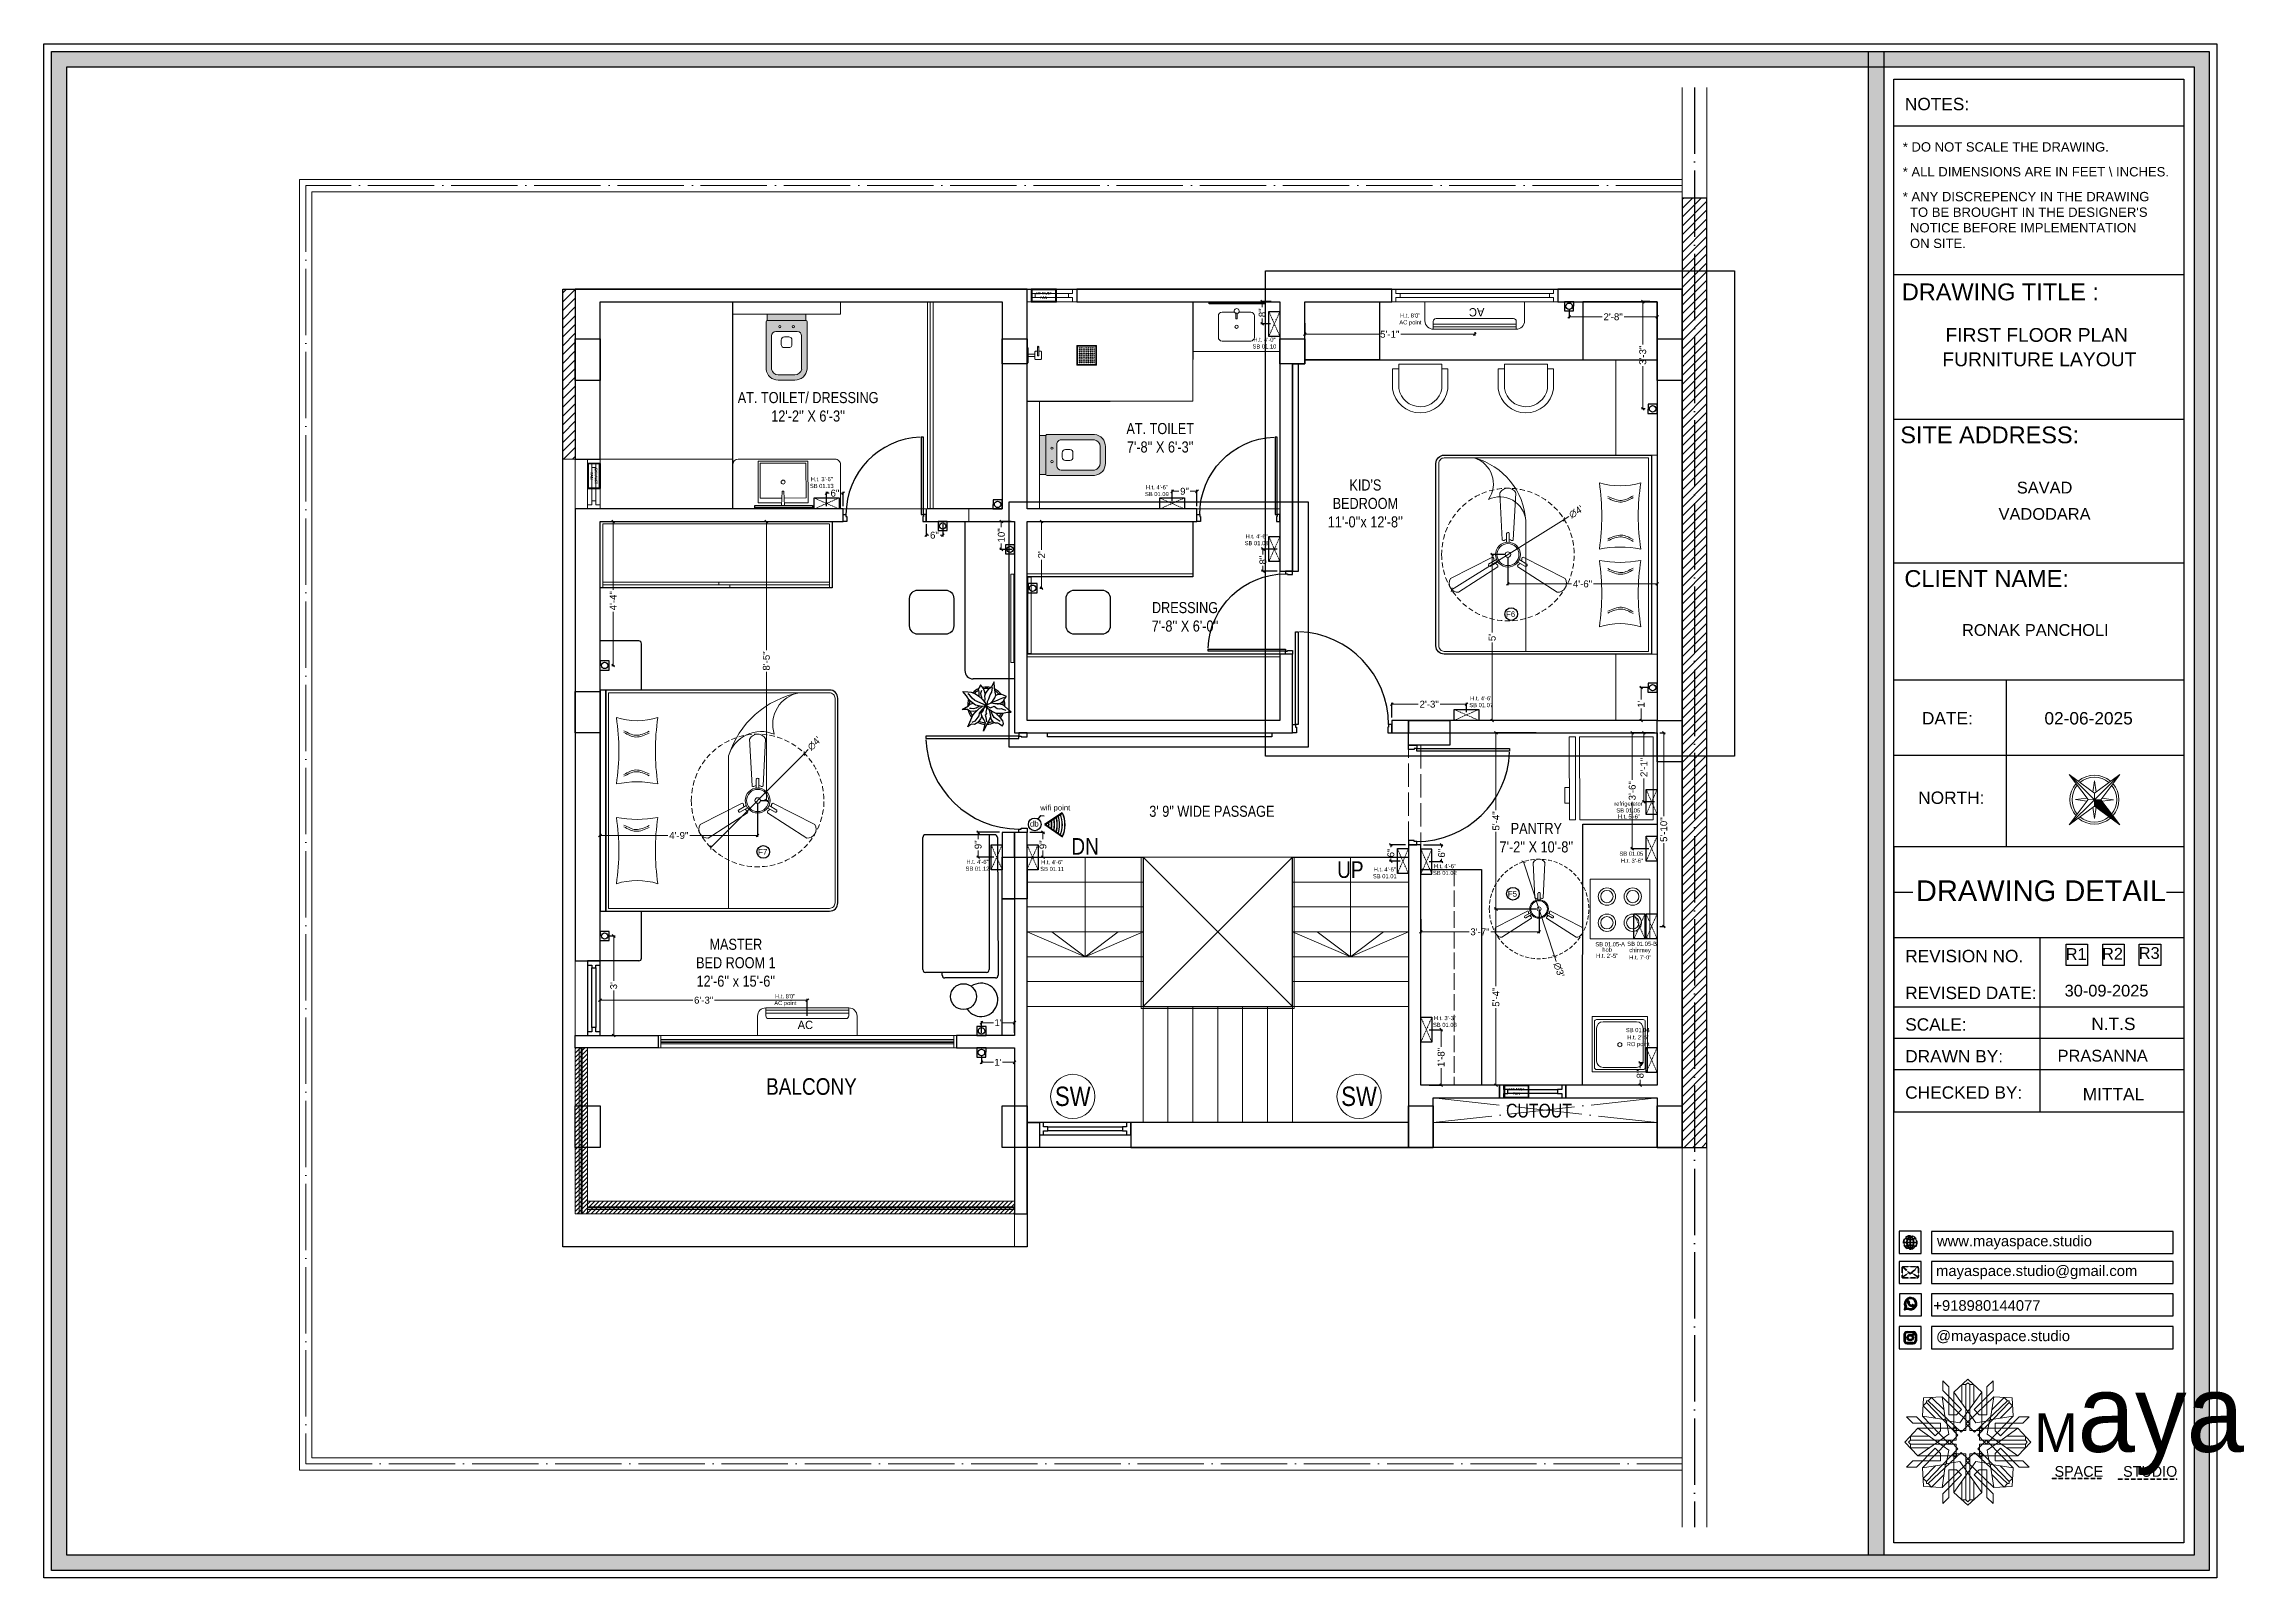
# Model space of a CAD drawing. Header units: millimetres. Extents: x 56222 to 3066687, y -650199 to -121287.
# Drawn here: x 130683 to 131479, y -182937 to -182382 of the extents above; entities that cross this region are included whole.
import ezdxf
from ezdxf.enums import TextEntityAlignment as Align

# ---------------------------------------------------------------- set-up
doc = ezdxf.new("R2010")
doc.units = ezdxf.units.MM
doc.header["$MEASUREMENT"] = 0
doc.header["$PDMODE"] = 35
for name, pattern in [('ACAD_ISO02W100', [15, 12, -3]), ('ACAD_ISO04W100', [30, 24, -3, 0, -3]), ('DASHED', [0.75, 0.5, -0.25]), ('DASHED2', [0.375, 0.25, -0.125]), ('DASHEDX2', [1.5, 1, -0.5])]:
    doc.linetypes.add(name, pattern=pattern)
doc.layers.get('Defpoints').update_dxf_attribs({"color": 220})
for name, color, linetype, lineweight in [('$TD_AUDIT_GENERATED_(A0BDF17)', 32, 'Continuous', 30), ('COLUMN', 1, 'Continuous', 30), ('dim05', 1, 'Continuous', 13), ('Dimension', 10, 'DASHEDX2', 20), ('el', 7, 'Continuous', 20), ('ELEC-wires', 1, 'DASHED2', 13), ('Electrical', 84, 'Continuous', 30), ('ELEVATION ( SPIRAL STAIR )', 250, 'Continuous', 9), ('FIRST FLOOR', 7, 'Continuous', 9), ('FIRST FLOOR ( DW_RAIL )', 7, 'Continuous', 9), ('FIRST FLOOR ( TEXT )', 7, 'Continuous', 9), ('FIRST FLOOR_( D - W & RAILING )', 251, 'Continuous', 9), ('FIRST FLOOR_( PLine )_', 251, 'Continuous', 30), ('FIRST FLOOR_( STAIR )', 251, 'Continuous', 9), ('FURNITURE', 32, 'Continuous', 9), ('GROUND FLOOR', 7, 'Continuous', 9), ('GROUND FLOOR  ( DIM )', 7, 'Continuous', 9), ('GROUND FLOOR  ( HATCH )', 251, 'Continuous', 9), ('NAME PLATE', 7, 'Continuous', 25), ('Text', 7, 'Continuous', 15), ('title block', 7, 'Continuous', 9), ('wall', 7, 'Continuous', 30), ('X_PLOT', 1, 'Continuous', 9), ('XX~SLAB ( BEAM )~ ( DIM )', 7, 'Continuous', 9)]:
    doc.layers.add(name, color=color, linetype=linetype, lineweight=lineweight)
for name, color, linetype in [('AR DOOR', 40, 'Continuous'), ('AR ELE-5', 134, 'Continuous'), ('GROUND FLOOR  ( Text )', 251, 'Continuous'), ('Labels and Texts', 8, 'Continuous'), ('str coll', 6, 'Continuous')]:
    doc.layers.add(name, color=color, linetype=linetype)
doc.layers.add('XX~SLAB ( PLINE )', color=251, linetype='Continuous', plot=False)
doc.styles.add('Arial', font='arial.ttf')
doc.styles.add("Cn_BT_0'-0", font='swissc.ttf')
doc.styles.add('Cn_BT_7', font='swissc.ttf', dxfattribs={"height": 7})
doc.styles.add('KATHA', font='swissc.ttf')
doc.styles.get("Standard").update_dxf_attribs({"font": 'arial.ttf', "height": 6})
doc.styles.add('TEXT', font='eurr____.ttf')
doc.dimstyles.new('ISO-25', dxfattribs={"dimtxt": 2.5, "dimasz": 1, "dimexe": 0.5, "dimexo": 1, "dimtad": 0, "dimdec": 1, "dimlunit": 4, "dimtxsty": 'Standard', "dimblk": 'OBLIQUE', "dimcen": 2.5, "dimclrd": 1, "dimclre": 1, "dimclrt": 5, "dimadec": 0, "dimazin": 0, "dimtfac": 1, "dimtdec": 1, "dimtmove": 0, "dimatfit": 3, "dimfxl": 1, "dimlwd": -1, "dimarcsym": 0})

msp = doc.modelspace()

# ---------------------------------------------------------------- texts
at = {"layer": 'Electrical', "color": 5, "transparency": 33554687}
for s, height, p in [('AC point', 1.5, (131173.363, -182483.406)), ('SB 01.10', 1.5, (131120.251, -182492.131)), ('SB 01.13', 1.5, (130960.074, -182542.592)), ('SB 01.09', 1.5, (131081.335, -182545.535)), ('SB 01.08', 1.5, (131117.412, -182563.296)), ('SB 01.07', 1.5, (131198.684, -182621.898)), ('wifi point', 2, (131043.449, -182659.265, 0.029)), ('refrigeretor  ', 1.5, (131251.148, -182657.577)), ('SB 01.06', 1.5, (131251.891, -182659.995)), ('SB 01.05', 1.5, (131253.021, -182675.655)), ('SB 01.12', 1.5, (131016.418, -182681.072)), ('SB 01.11', 1.5, (131043.457, -182681.167)), ('SB 01.01', 1.5, (131163.802, -182683.802)), ('SB 01.02', 1.5, (131185.546, -182682.62)), ('SB 01.05-A', 1.5, (131244.295, -182708.418)), ('hob', 1.5, (131246.808, -182710.395)), ('SB 01.05-B', 1.5, (131255.858, -182708.266)), ('chinmey', 1.5, (131256.563, -182710.539)), ('AC point', 1.5, (130947.205, -182729.698)), ('SB 01.03', 1.5, (131185.546, -182737.594)), ('SB 01.04', 1.5, (131255.343, -182739.482)), ('RO point', 1.5, (131255.65, -182744.54))]:
    msp.add_text(s, height=height, dxfattribs=at).set_placement(p)
at = {"layer": 'Electrical', "color": 240, "true_color": 0xed1f24, "transparency": 33554687}
for s, p in [('H.t. 8\'0"', (131173.645, -182480.936)), ('H.t. 4\'-0"', (131120.564, -182489.669)), ('H.t. 3\'-6"', (130960.386, -182540.13)), ('H.t. 4\'-6"', (131081.647, -182543.072)), ('H.t. 4\'-6"', (131117.724, -182560.834)), ('H.t. 4\'-6"', (131198.996, -182619.436)), ("H.t. 5'-6''", (131252.434, -182662.216)), ('H.t. 4\'-6"', (131016.73, -182678.61)), ('H.t. 4\'-6"', (131043.769, -182678.704)), ("H.t. 3'-6''", (131253.554, -182678.192)), ('H.t. 4\'-6"', (131164.114, -182681.339)), ('H.t. 4\'-6"', (131185.858, -182680.157)), ('H.t. 2\'-5"', (131244.578, -182712.611)), ("H.t. 7'-0''", (131256.528, -182713.163)), ('H.t. 8\'0"', (130947.487, -182727.227)), ('H.t. 3\'-3"', (131185.858, -182735.132)), ('H.t. 2\'-5"', (131255.813, -182742.077))]:
    msp.add_text(s, height=1.5, dxfattribs=at).set_placement(p)
at = {"layer": 'Electrical', "color": 1, "char_height": 2.0357, "attachment_point": 3}
for s, insert in [('F6', (131215.306, -182587.236)), ('db', (131042.878, -182663.06)), ('F7', (130944.684, -182673.27)), ('F5', (131215.954, -182688.412))]:
    msp.add_mtext_dynamic_manual_height_columns(s, width=2.03575, gutter_width=0.679, heights=[2.601], dxfattribs=dict(at, insert=insert))
at = {"layer": 'FIRST FLOOR ( TEXT )', "attachment_point": 5, "style": 'KATHA'}
for s, insert, char_height in [("AT. TOILET/ DRESSING\\P12'-2'' X 6'-3''", (130959.452, -182513.24), 4), ("AT. TOILET\\P7'-8'' X 6'-3''", (131086.848, -182524.451), 4), ("KID'S\\PBEDROOM\\P11'-0''x 12'-8''", (131161.082, -182548.208), 4), ("DRESSING\\P7'-8'' X 6'-0''", (131095.833, -182589.233), 4), ('3\' 9" WIDE PASSAGE', (131105.537, -182659.585), 4), ('DN', (131059.664, -182672.256), 6), ("PANTRY\\P7'-2'' X 10'-8''", (131222.952, -182669.138), 4), ('UP', (131155.664, -182680.721), 6), ("MASTER \\PBED ROOM 1\\P12'-6'' x 15'-6''", (130933.31, -182714.386), 4), ('BALCONY', (130960.652, -182759.183), 6)]:
    msp.add_mtext(s, dxfattribs=dict(at, insert=insert, char_height=char_height))
at = {"layer": 'FIRST FLOOR ( TEXT )', "color": 1, "insert": (131223.901, -182767.905), "char_height": 5, "attachment_point": 5, "style": "Cn_BT_0'-0"}
msp.add_mtext('CUTOUT', dxfattribs=at)
at = {"layer": 'GROUND FLOOR  ( DIM )', "color": 5, "char_height": 7, "attachment_point": 5, "style": 'Cn_BT_7'}
for insert in [(131055.217, -182762.732), (131158.798, -182762.732)]:
    msp.add_mtext('SW', dxfattribs=dict(at, insert=insert))
at = {"layer": 'GROUND FLOOR  ( Text )', "insert": (131404.952, -182496.078), "char_height": 5, "width": 121.24935, "attachment_point": 5, "style": 'Arial'}
msp.add_mtext('FURNITURE LAYOUT', dxfattribs=at)
at = {"layer": 'NAME PLATE', "style": 'Arial'}
for s, height, p in [('FIRST FLOOR PLAN', 4.97292, (131403.998, -182489.712)), (' SAVAD ', 4.2457, (131406.844, -182544.578, 0.126)), ('VADODARA', 4.2457, (131406.844, -182554.11, 0.126)), ('RONAK PANCHOLI    ', 4.24568, (131406.782, -182596.091, 0.126)), ('30-09-2025', 4.2457, (131429.253, -182726.573, 0.126)), ('PRASANNA', 4.2457, (131427.867, -182750.112, 0.126))]:
    msp.add_text(s, height=height, dxfattribs=at).set_placement(p, align=Align.CENTER)
at = {"layer": 'NAME PLATE', "color": 1, "insert": (131418.267, -182709.079, 0.126), "char_height": 4.2457, "width": 5.84159, "attachment_point": 2, "style": 'Arial'}
msp.add_mtext('R1', dxfattribs=at)
at = {"layer": 'NAME PLATE', "char_height": 4.2457, "width": 5.84159, "attachment_point": 2, "style": 'Arial'}
for s, insert in [('R2', (131431.415, -182708.985, 0.126)), ('R3', (131444.689, -182708.726, 0.126))]:
    msp.add_mtext(s, dxfattribs=dict(at, insert=insert))

# ---------------------------------------------------------------- blocks, each defined once
blk = doc.blocks.new('A$C744D1EC1')
at = {"layer": 'FURNITURE'}
for p, q in [((-2.26, -0.39), (-2.26, 0)), ((-2.26, -0.39), (-2.26, 0)), ((0, -0.39), (0, 0)), ((0, -0.39), (0, 0)), ((2.26, -0.39), (2.26, 0)), ((2.26, -0.39), (2.26, 0)), ((-2.26, -0.39), (2.26, -0.39)), ((-2.26, -0.39), (2.26, -0.39)), ((-1.26, -2.56), (-1.26, -4.14)), ((-1.06, -2.36), (1.06, -2.36)), ((-1.06, -4.33), (1.06, -4.33)), ((-0.39, -0.39), (-0.39, -2.36)), ((0, -3.15), (2.56, -3.15)), ((0, -3.55), (2.56, -3.55)), ((0.39, -0.39), (0.39, -2.36)), ((1.26, -2.56), (1.26, -3.15)), ((1.26, -3.55), (1.26, -4.14))]:
    blk.add_line(p, q, dxfattribs=at)
for points in [[(-2.96, -15.14), (-2.96, -20.86, 0.414214), (-2.86, -20.96), (2.86, -20.96, 0.414214), (2.96, -20.86), (2.96, -15.14, 0.414214), (2.86, -15.04), (-2.86, -15.04, 0.414214)], [(-2.76, -15.34), (-2.76, -20.66, 0.414214), (-2.66, -20.76), (2.66, -20.76, 0.414214), (2.76, -20.66), (2.76, -15.34, 0.414214), (2.66, -15.24), (-2.66, -15.24, 0.414214)]]:
    blk.add_lwpolyline(points, format="xyb", close=True, dxfattribs=at)
for centre, radius in [((2.56, -3.35), 0.197), ((-2.21, -15.79), 0.0985), ((-2.21, -16.34), 0.0985), ((-2.21, -16.9), 0.0985), ((-2.21, -17.45), 0.0985), ((-2.21, -18), 0.0985), ((-2.21, -18.55), 0.0985), ((-2.21, -19.1), 0.0985), ((-2.21, -19.66), 0.0985), ((-1.66, -15.79), 0.0985), ((-1.66, -16.34), 0.0985), ((-1.66, -16.9), 0.0985), ((-1.66, -17.45), 0.0985), ((-1.66, -18), 0.0985), ((-1.66, -18.55), 0.0985), ((-1.66, -19.1), 0.0985), ((-1.66, -19.66), 0.0985), ((-1.1, -15.79), 0.0985), ((-1.1, -16.34), 0.0985), ((-1.1, -16.9), 0.0985), ((-1.1, -17.45), 0.0985), ((-1.1, -18), 0.0985), ((-1.1, -18.55), 0.0985), ((-1.1, -19.1), 0.0985), ((-1.1, -19.66), 0.0985), ((-0.55, -15.79), 0.0985), ((-0.55, -16.34), 0.0985), ((-0.55, -16.9), 0.0985), ((-0.55, -17.45), 0.0985), ((-0.55, -18), 0.0985), ((-0.55, -18.55), 0.0985), ((-0.55, -19.1), 0.0985), ((-0.55, -19.66), 0.0985), ((0, -15.79), 0.0985), ((0, -16.34), 0.0985), ((0, -16.9), 0.0985), ((0, -17.45), 0.0985), ((0, -18), 0.0985), ((0, -18.55), 0.0985), ((0, -19.1), 0.0985), ((0, -19.66), 0.0985), ((0.55, -15.79), 0.0985), ((0.55, -16.34), 0.0985), ((0.55, -16.9), 0.0985), ((0.55, -17.45), 0.0985), ((0.55, -18), 0.0985), ((0.55, -18.55), 0.0985), ((0.55, -19.1), 0.0985), ((0.55, -19.66), 0.0985), ((1.1, -15.79), 0.0985), ((1.1, -16.34), 0.0985), ((1.1, -16.9), 0.0985), ((1.1, -17.45), 0.0985), ((1.1, -18), 0.0985), ((1.1, -18.55), 0.0985), ((1.1, -19.1), 0.0985), ((1.1, -19.66), 0.0985), ((1.66, -15.79), 0.0985), ((1.66, -16.34), 0.0985), ((1.66, -16.9), 0.0985), ((1.66, -17.45), 0.0985), ((1.66, -18), 0.0985), ((1.66, -18.55), 0.0985), ((1.66, -19.1), 0.0985), ((1.66, -19.66), 0.0985), ((2.21, -15.79), 0.0985), ((2.21, -16.34), 0.0985), ((2.21, -16.9), 0.0985), ((2.21, -17.45), 0.0985), ((2.21, -18), 0.0985), ((2.21, -18.55), 0.0985), ((2.21, -19.1), 0.0985), ((2.21, -19.66), 0.0985), ((-2.21, -20.21), 0.0985), ((-1.66, -20.21), 0.0985), ((-1.1, -20.21), 0.0985), ((-0.55, -20.21), 0.0985), ((0, -20.21), 0.0985), ((0.55, -20.21), 0.0985), ((1.1, -20.21), 0.0985), ((1.66, -20.21), 0.0985), ((2.21, -20.21), 0.0985)]:
    blk.add_circle(centre, radius, dxfattribs=at)
for centre, start, end in [((-1.06, -2.56), 90, 180), ((-1.06, -4.14), 180, 270), ((0, -3.35), 90, 270), ((1.06, -2.56), 0, 90), ((1.06, -4.14), 270, 0)]:
    blk.add_arc(centre, 0.197, start, end, dxfattribs=at)
blk = doc.blocks.new('FSFSF')
at = {"color": 42, "lineweight": 5, "true_color": 0xe0ac11}
for p, q in [((28600.03, 143.51), (28600.03, 140.16)), ((28602.15, 141.41), (28600.03, 143.51)), ((28603.86, 139.69), (28608.58, 144.08)), ((28607.9, 142.22), (28608.58, 142.85)), ((28613.31, 139.69), (28608.58, 144.08)), ((28609.27, 142.22), (28608.59, 142.85)), ((28615.02, 141.41), (28617.14, 143.51)), ((28617.14, 143.51), (28617.14, 140.16)), ((28593.19, 131.45), (28593.54, 137.71)), ((28593.39, 135), (28594.56, 136.12)), ((28593.39, 135), (28597.6, 130.78)), ((28599.8, 138.06), (28593.54, 137.71)), ((28595.12, 136.69), (28594.53, 136.69)), ((28594.56, 136.12), (28594.56, 136.71)), ((28605.17, 124.98), (28594.56, 136.12)), ((28596.24, 137.86), (28595.12, 136.69)), ((28606.27, 126.08), (28595.12, 136.69)), ((28596.24, 137.86), (28600.47, 133.65)), ((28601.03, 130), (28599.8, 138.06)), ((28599.8, 138.05), (28608.58, 129.56)), ((28606.47, 133.76), (28600.03, 140.16)), ((28602.15, 141.41), (28602.15, 131.95)), ((28603.86, 126.58), (28603.86, 139.69)), ((28603.86, 139.69), (28608.58, 133.02)), ((28607.9, 142.22), (28606.58, 142.22)), ((28606.58, 142.22), (28606.58, 135.84)), ((28607.9, 142.22), (28607.9, 126.58)), ((28613.31, 139.69), (28608.59, 133.02)), ((28617.37, 138.05), (28608.59, 129.56)), ((28609.27, 142.22), (28609.27, 126.58)), ((28609.27, 142.22), (28610.59, 142.22)), ((28610.59, 142.22), (28610.59, 135.84)), ((28610.7, 133.76), (28617.14, 140.16)), ((28610.9, 126.08), (28622.05, 136.69)), ((28612.02, 124.98), (28622.62, 136.12)), ((28613.31, 126.58), (28613.31, 139.69)), ((28615.02, 141.41), (28615.02, 131.95)), ((28616.14, 130), (28617.37, 138.06)), ((28620.93, 137.86), (28616.7, 133.65)), ((28617.37, 138.06), (28623.63, 137.71)), ((28623.8, 135), (28619.59, 130.78)), ((28620.93, 137.86), (28622.05, 136.69)), ((28622.05, 136.69), (28622.64, 136.69)), ((28622.62, 136.12), (28622.62, 136.71)), ((28623.8, 135), (28622.62, 136.12)), ((28624, 131.45), (28623.65, 137.71)), ((28591.56, 127.39), (28587.17, 122.66)), ((28587.73, 131.22), (28591.08, 131.22)), ((28589.84, 129.1), (28587.73, 131.22)), ((28589.84, 129.1), (28599.29, 129.1)), ((28597.49, 124.78), (28591.08, 131.22)), ((28604.66, 127.39), (28591.56, 127.39)), ((28591.56, 127.39), (28598.23, 122.67)), ((28593.19, 131.45), (28601.69, 122.67)), ((28601.25, 130.22), (28593.19, 131.45)), ((28599.29, 126.5), (28599.29, 129.1)), ((28605.86, 129.18), (28601.03, 130)), ((28602.07, 125.39), (28601.25, 130.22)), ((28604.75, 131.95), (28602.15, 131.95)), ((28603.68, 126.54), (28603.68, 127.39)), ((28604.71, 127.57), (28603.86, 127.57)), ((28604.66, 123.35), (28604.66, 127.39)), ((28604.7, 126.58), (28604.71, 127.57)), ((28606.47, 133.76), (28604.75, 131.95)), ((28605.86, 129.18), (28608.58, 133.02)), ((28606.27, 126.08), (28608.58, 128.27)), ((28607.9, 128.92), (28608.58, 129.56)), ((28607.9, 128.92), (28608.58, 128.27)), ((28611.31, 129.18), (28608.59, 133.02)), ((28609.27, 128.92), (28608.59, 129.56)), ((28609.27, 128.92), (28608.59, 128.27)), ((28610.9, 126.08), (28608.59, 128.27)), ((28610.7, 133.76), (28612.42, 131.95)), ((28611.31, 129.18), (28616.14, 130)), ((28612.42, 131.95), (28615.02, 131.95)), ((28612.46, 126.58), (28612.46, 127.57)), ((28612.46, 127.57), (28613.31, 127.57)), ((28612.52, 123.35), (28612.52, 127.39)), ((28612.52, 127.39), (28625.63, 127.39)), ((28613.51, 126.54), (28613.51, 127.39)), ((28615.12, 125.39), (28615.94, 130.22)), ((28623.99, 131.45), (28615.5, 122.67)), ((28615.94, 130.22), (28624, 131.45)), ((28627.34, 129.1), (28617.89, 129.1)), ((28617.89, 126.5), (28617.89, 129.1)), ((28625.63, 127.39), (28618.96, 122.67)), ((28619.7, 124.78), (28626.1, 131.22)), ((28625.63, 127.39), (28630.02, 122.66)), ((28629.45, 131.22), (28626.1, 131.22)), ((28627.34, 129.1), (28629.45, 131.22)), ((28591.56, 117.94), (28587.17, 122.66)), ((28589.03, 123.35), (28588.4, 122.67)), ((28589.03, 121.98), (28588.4, 122.65)), ((28589.03, 123.35), (28589.03, 124.67)), ((28589.03, 124.67), (28595.4, 124.67)), ((28589.03, 123.35), (28604.66, 123.35)), ((28589.03, 121.98), (28604.66, 121.98)), ((28589.03, 121.98), (28589.03, 120.66)), ((28589.03, 120.66), (28595.4, 120.66)), ((28597.49, 120.54), (28591.08, 114.11)), ((28591.56, 117.94), (28598.23, 122.65)), ((28593.19, 113.88), (28601.69, 122.65)), ((28605.17, 120.35), (28594.56, 109.2)), ((28597.49, 124.78), (28599.29, 126.5)), ((28597.49, 120.54), (28599.29, 118.83)), ((28602.07, 125.39), (28598.23, 122.67)), ((28602.07, 119.94), (28598.23, 122.65)), ((28602.07, 119.94), (28601.25, 115.1)), ((28602.33, 123.35), (28601.69, 122.67)), ((28602.33, 121.98), (28601.69, 122.65)), ((28602.33, 123.35), (28602.97, 122.67)), ((28602.33, 121.98), (28602.97, 122.65)), ((28605.17, 124.98), (28602.97, 122.67)), ((28605.17, 120.35), (28602.97, 122.65)), ((28604.66, 126.54), (28603.68, 126.54)), ((28607.9, 126.58), (28603.86, 126.58)), ((28604.66, 121.98), (28604.66, 117.94)), ((28609.27, 126.58), (28613.31, 126.58)), ((28612.02, 124.98), (28614.21, 122.67)), ((28612.02, 120.35), (28614.21, 122.65)), ((28612.02, 120.35), (28622.62, 109.2)), ((28612.52, 126.54), (28613.51, 126.54)), ((28628.16, 123.35), (28612.52, 123.35)), ((28612.52, 121.98), (28612.52, 117.94)), ((28628.16, 121.98), (28612.52, 121.98)), ((28614.85, 123.35), (28614.21, 122.67)), ((28614.85, 121.98), (28614.21, 122.65)), ((28614.85, 123.35), (28615.5, 122.67)), ((28614.85, 121.98), (28615.5, 122.65)), ((28615.12, 125.39), (28618.96, 122.67)), ((28615.12, 119.94), (28618.96, 122.65)), ((28615.12, 119.94), (28615.94, 115.1)), ((28623.99, 113.88), (28615.5, 122.65)), ((28619.7, 124.78), (28617.89, 126.5)), ((28619.7, 120.54), (28617.89, 118.83)), ((28625.63, 117.94), (28618.96, 122.65)), ((28619.7, 120.54), (28626.1, 114.11)), ((28628.16, 124.67), (28621.78, 124.67)), ((28628.16, 120.66), (28621.78, 120.66)), ((28625.63, 117.94), (28630.02, 122.66)), ((28628.16, 123.35), (28628.16, 124.67)), ((28628.16, 123.35), (28628.78, 122.67)), ((28628.16, 121.98), (28628.78, 122.65)), ((28628.16, 121.98), (28628.16, 120.66)), ((28589.84, 116.23), (28587.73, 114.11)), ((28587.73, 114.11), (28591.08, 114.11)), ((28589.84, 116.23), (28599.29, 116.23)), ((28604.66, 117.94), (28591.56, 117.94)), ((28601.25, 115.1), (28593.19, 113.87)), ((28593.19, 113.87), (28593.54, 107.62)), ((28593.39, 110.32), (28597.6, 114.55)), ((28606.27, 119.15), (28595.12, 108.54)), ((28599.29, 118.83), (28599.29, 116.23)), ((28599.8, 107.17), (28608.58, 115.67)), ((28601.03, 115.23), (28599.8, 107.17)), ((28605.86, 116.05), (28601.03, 115.23)), ((28602.15, 103.82), (28602.15, 113.27)), ((28604.75, 113.27), (28602.15, 113.27)), ((28604.66, 118.78), (28603.68, 118.78)), ((28603.68, 118.78), (28603.68, 117.94)), ((28607.9, 118.65), (28603.86, 118.65)), ((28603.86, 118.65), (28603.86, 105.54)), ((28604.71, 117.66), (28603.86, 117.66)), ((28604.7, 118.65), (28604.71, 117.66)), ((28606.47, 111.47), (28604.75, 113.27)), ((28605.86, 116.05), (28608.58, 112.21)), ((28606.27, 119.15), (28608.58, 116.96)), ((28607.9, 103.01), (28607.9, 118.65)), ((28607.9, 116.31), (28608.58, 116.96)), ((28607.9, 116.31), (28608.58, 115.67)), ((28610.9, 119.15), (28608.59, 116.96)), ((28609.27, 116.31), (28608.59, 116.96)), ((28609.27, 116.31), (28608.59, 115.67)), ((28611.31, 116.05), (28608.59, 112.21)), ((28617.37, 107.17), (28608.59, 115.67)), ((28609.27, 118.65), (28613.31, 118.65)), ((28609.27, 103.01), (28609.27, 118.65)), ((28610.7, 111.47), (28612.42, 113.27)), ((28610.9, 119.15), (28622.05, 108.54)), ((28611.31, 116.05), (28616.14, 115.23)), ((28612.42, 113.27), (28615.02, 113.27)), ((28612.46, 118.65), (28612.46, 117.66)), ((28612.46, 117.66), (28613.31, 117.66)), ((28612.52, 118.78), (28613.51, 118.78)), ((28612.52, 117.94), (28625.63, 117.94)), ((28613.31, 118.65), (28613.31, 105.54)), ((28613.51, 118.78), (28613.51, 117.94)), ((28615.02, 103.82), (28615.02, 113.27)), ((28615.94, 115.1), (28624, 113.87)), ((28616.14, 115.23), (28617.37, 107.17)), ((28617.89, 118.83), (28617.89, 116.23)), ((28627.34, 116.23), (28617.89, 116.23)), ((28623.8, 110.32), (28619.59, 114.55)), ((28624, 113.87), (28623.65, 107.62)), ((28629.45, 114.11), (28626.1, 114.11)), ((28627.34, 116.23), (28629.45, 114.11)), ((28593.39, 110.32), (28594.56, 109.2)), ((28599.8, 107.17), (28593.54, 107.52)), ((28595.12, 108.54), (28594.53, 108.54)), ((28594.56, 109.2), (28594.56, 108.61)), ((28596.24, 107.37), (28595.12, 108.54)), ((28596.24, 107.37), (28600.47, 111.58)), ((28606.47, 111.47), (28600.03, 105.07)), ((28600.03, 101.71), (28600.03, 105.07)), ((28603.86, 105.54), (28608.58, 112.21)), ((28603.86, 105.54), (28608.58, 101.15)), ((28606.58, 103.01), (28606.58, 109.38)), ((28613.31, 105.54), (28608.58, 101.15)), ((28613.31, 105.54), (28608.59, 112.21)), ((28610.59, 103.01), (28610.59, 109.38)), ((28610.7, 111.47), (28617.14, 105.07)), ((28620.93, 107.37), (28616.7, 111.58)), ((28617.14, 101.71), (28617.14, 105.07)), ((28617.37, 107.17), (28623.63, 107.52)), ((28620.93, 107.37), (28622.05, 108.54)), ((28622.05, 108.54), (28622.64, 108.54)), ((28623.8, 110.32), (28622.62, 109.2)), ((28622.62, 109.2), (28622.62, 108.61)), ((28602.15, 103.82), (28600.03, 101.71)), ((28607.9, 103.01), (28606.58, 103.01)), ((28607.9, 103.01), (28608.58, 102.38)), ((28609.27, 103.01), (28608.59, 102.38)), ((28609.27, 103.01), (28610.59, 103.01)), ((28615.02, 103.82), (28617.14, 101.71))]:
    blk.add_line(p, q, dxfattribs=at)
blk = doc.blocks.new('hgwg')
at = {"layer": 'Dimension', "true_color": 0xd39e00}
h = blk.add_hatch(color=42, dxfattribs=at)
h.dxf.hatch_style = 1
h.paths.add_polyline_path([(27505.71, 45.05), (27494.27, 45.05), (27494.27, 44.9), (27505.71, 44.9)])
h = blk.add_hatch(color=42, dxfattribs=at)
h.dxf.hatch_style = 1
h.paths.add_polyline_path([(27523.3, 44.9), (27509.68, 44.9), (27509.68, 44.75), (27523.3, 44.75)])
at = {"layer": 'Dimension', "color": 42, "true_color": 0xd39e00}
for p, q in [((27494.27, 45.05), (27505.71, 45.05)), ((27494.27, 44.9), (27494.27, 45.05)), ((27494.27, 44.9), (27505.71, 44.9)), ((27505.71, 45.05), (27505.71, 44.9)), ((27509.68, 44.9), (27523.3, 44.9)), ((27509.68, 44.9), (27509.68, 44.75)), ((27509.68, 44.75), (27523.3, 44.75)), ((27523.3, 44.75), (27523.3, 44.9))]:
    blk.add_line(p, q, dxfattribs=at)
at = {"layer": 'Dimension', "color": 42, "true_color": 0xd39e00, "attachment_point": 1}
for s, width, insert, char_height in [('{\\fCinzel|b0|i0|c0|p2;\\H1.5x;M\\fAmsterdam One|b0|i0|c0|p2;\\H2x;aya}', 85.3277, (27490.17, 69.17), 6), ('{\\fCinzel|b0|i0|c0|p0;SPACE     STUDIO}', 66.129, (27494.83, 47.86), 2.5)]:
    blk.add_mtext_dynamic_manual_height_columns(s, width=width, gutter_width=30, heights=[0], dxfattribs=dict(at, insert=insert, char_height=char_height))
blk = doc.blocks.new('QEGW4TG')
at = {"layer": 'Dimension', "true_color": 0x000000}
h = blk.add_hatch(color=18, dxfattribs=at)
h.dxf.hatch_style = 1
h.paths.add_polyline_path([(2.69, 1.93, 0.170513), (2.95, 1.97, 0.190337), (3.11, 2.18, 0.316231), (3.07, 2.28), (2.79, 2.37, 0.273721), (2.69, 2.34, 0.040749), (2.63, 2.27, -0.441282), (2.53, 2.25, -0.11828), (2.06, 2.64, -0.441282), (2.07, 2.74, 0.040749), (2.13, 2.81, 0.290083), (2.14, 2.92), (2.01, 3.18, 0.316231), (1.91, 3.2, 0.190337), (1.73, 3, 0.170513), (1.72, 2.74, 0.252784)], flags=0)
h.paths.add_polyline_path([(1.19, 1.98), (1.03, 1.3, 0.550912), (1.11, 1.23), (1.75, 1.39, 6.344125)])
h.paths.add_polyline_path([(1.81, 1.7), (1.4, 1.6), (1.5, 2.03, -9.071339)], flags=16)
h.paths.add_polyline_path([(3.11, 2.16, -0.17811), (2.95, 1.97, -0.170513), (2.69, 1.93, -0.252784), (1.72, 2.74, -0.170513), (1.73, 3, -0.17811), (1.89, 3.19, -0.370089), (2.01, 3.18), (2.14, 2.92, -0.307185), (2.13, 2.8, -0.041087), (2.06, 2.73, 0.321676), (2.05, 2.65, 0.126524), (2.55, 2.24, 0.312216), (2.62, 2.26, -0.041087), (2.68, 2.34, -0.290673), (2.79, 2.37), (3.07, 2.28, -0.370089)], flags=0)
h = blk.add_hatch(color=18, dxfattribs=at)
h.dxf.hatch_style = 1
h.paths.add_polyline_path([(2.79, 2.37, 0.273721), (2.69, 2.34, 0.040749), (2.63, 2.27, -0.441282), (2.53, 2.25, -0.11828), (2.06, 2.64, -0.441282), (2.07, 2.74, 0.040749), (2.13, 2.81, 0.290083), (2.14, 2.92), (2.01, 3.18, 0.316231), (1.91, 3.2, 0.190337), (1.73, 3, 0.170513), (1.72, 2.74, 0.252784), (2.69, 1.93, 0.170513), (2.95, 1.97, 0.190337), (3.11, 2.18, 0.316231), (3.07, 2.28)])
for p, q in [((1.19, 1.98), (1.03, 1.3)), ((1.1, 1.23), (1.75, 1.39)), ((1.5, 2.03), (1.4, 1.6)), ((1.4, 1.6), (1.81, 1.7)), ((2.01, 3.18), (2.14, 2.92)), ((3.07, 2.28), (2.8, 2.36))]:
    blk.add_line(p, q)
blk.add_lwpolyline([(0, 0), (4.68, 0), (4.68, 4.68), (0, 4.68)], close=True)
for centre, radius, start, end in [((1.09, 1.29), 0.0598, 164.8483, 282.1458), ((2.39, 2.56), 1.34, 241.4727, 205.6422), ((2.39, 2.56), 1.04, 235.9962, 210.8333), ((2.09, 2.87), 0.39, 159.7007, 198.4072), ((2.96, 3.23), 1.33, 201.4218, 258.1669), ((2.07, 2.87), 0.364, 118.9685, 159.3648), ((1.94, 3.12), 0.0896, 41.8985, 123.1344), ((2.11, 2.68), 0.066, 135.9932, 224.8892), ((1.67, 3.16), 0.586, 312.4617, 321.8728), ((3.12, 3.42), 1.31, 216.5455, 243.5279), ((2.05, 2.87), 0.104, 320.3924, 28.6971), ((2.57, 2.3), 0.066, 234.2482, 323.1441), ((3.11, 1.94), 0.586, 137.2645, 146.6756), ((2.76, 2.27), 0.104, 70.4402, 138.745), ((2.75, 2.31), 0.39, 260.7301, 299.4366), ((2.76, 2.29), 0.364, 299.7725, 340.1688), ((3.03, 2.2), 0.0896, 336.0029, 57.2388)]:
    blk.add_arc(centre, radius, start, end)
blk = doc.blocks.new('ASGERG')
at = {"layer": 'Dimension', "true_color": 0x000000}
h = blk.add_hatch(color=18, dxfattribs=at)
h.dxf.hatch_style = 1
h.paths.add_polyline_path([(0.99, 1.7, 0.353872), (1.69, 1.03), (2.96, 1.03, 0.353872), (3.66, 1.7), (3.66, 2.99, 0.353872), (2.96, 3.67), (1.69, 3.67, 0.353872), (0.99, 2.99)])
h.paths.add_polyline_path([(1.27, 2.97, -0.353872), (1.72, 3.4), (2.94, 3.4, -0.353872), (3.38, 2.97), (3.38, 1.72, -0.353872), (2.94, 1.3), (1.72, 1.3, -0.353872), (1.27, 1.72)], flags=16)
h.paths.add_polyline_path([(3.02, 2.35, -1), (1.64, 2.35, -1)], flags=0)
h.paths.add_polyline_path([(2.74, 2.35, -1), (1.92, 2.35, -1)], flags=0)
h.paths.add_polyline_path([(2.86, 3.02, -1), (3.19, 3.02, -1)], flags=0)
h.paths.add_polyline_path([(1.64, 2.35, 1), (3.02, 2.35, 1)], flags=0)
h = blk.add_hatch(color=18, dxfattribs=at)
h.dxf.hatch_style = 1
h.paths.add_polyline_path([(1.64, 2.35, 1), (3.02, 2.35, 1)])
h.paths.add_polyline_path([(2.74, 2.35, -1), (1.92, 2.35, -1)], flags=16)
h = blk.add_hatch(color=18, dxfattribs=at)
h.dxf.hatch_style = 1
h.paths.add_polyline_path([(3.19, 3.02, 1), (2.86, 3.02, 1)])
for p, q in [((0.99, 2.99), (0.99, 1.7)), ((1.27, 2.97), (1.27, 1.72)), ((1.69, 3.67), (2.96, 3.67)), ((1.69, 1.03), (2.96, 1.03)), ((2.94, 3.4), (1.72, 3.4)), ((2.94, 1.3), (1.72, 1.3)), ((3.38, 2.97), (3.38, 1.72)), ((3.66, 2.99), (3.66, 1.7))]:
    blk.add_line(p, q)
blk.add_lwpolyline([(0, 0), (4.68, 0), (4.68, 4.68), (0, 4.68)], close=True)
for centre, radius in [((2.33, 2.35), 0.694), ((2.33, 2.35), 0.414), ((3.02, 3.02), 0.168)]:
    blk.add_circle(centre, radius)
for centre, radius, start, end in [((1.76, 2.89), 0.778, 94.8631, 172.8127), ((1.76, 1.8), 0.778, 187.1873, 265.1369), ((1.76, 2.91), 0.491, 94.8631, 172.8127), ((1.76, 1.78), 0.491, 187.1873, 265.1369), ((2.9, 2.91), 0.491, 7.1873, 85.1369), ((2.9, 1.78), 0.491, 274.8631, 352.8127), ((2.89, 2.89), 0.778, 7.1873, 85.1369), ((2.89, 1.8), 0.778, 274.8631, 352.8127)]:
    blk.add_arc(centre, radius, start, end)
blk = doc.blocks.new('ETYETE')
at = {"layer": 'Dimension', "true_color": 0x000000}
h = blk.add_hatch(color=18, dxfattribs=at)
h.dxf.hatch_style = 1
h.paths.add_polyline_path([(3.76, 1.14, 0.414214), (4.12, 1.5), (4.12, 3.29, 0.414214), (3.76, 3.65), (0.92, 3.65, 0.414214), (0.56, 3.29), (0.56, 1.5, 0.414214), (0.92, 1.14)])
h.paths.add_polyline_path([(2.61, 2.22), (3.92, 1.34, -0.198912), (3.76, 1.28), (0.92, 1.28, -0.198912), (0.76, 1.34), (2.08, 2.22), (2.34, 1.98)], flags=16)
h.paths.add_polyline_path([(2.34, 2.16), (0.89, 3.51, -0.028783), (0.92, 3.52), (3.76, 3.52, -0.028783), (3.79, 3.51)], flags=16)
h.paths.add_polyline_path([(2.71, 2.32), (3.92, 3.45, -0.202482), (3.99, 3.29), (3.99, 1.5, -0.043076), (3.98, 1.46)], flags=16)
h.paths.add_polyline_path([(1.98, 2.32), (0.7, 1.46, -0.043076), (0.7, 1.5), (0.7, 3.29, -0.202482), (0.76, 3.45)], flags=16)
blk.add_lwpolyline([(0, 0), (4.68, 0), (4.68, 4.68), (0, 4.68)], close=True)
at = {"layer": 'Dimension', "color": 18, "true_color": 0x000000}
for p, q in [((0.56, 3.29), (0.56, 1.5)), ((0.7, 3.29), (0.7, 1.5)), ((0.7, 1.46), (1.98, 2.32)), ((0.76, 3.45), (1.98, 2.32)), ((0.76, 1.34), (2.08, 2.22)), ((0.89, 3.51), (2.34, 2.16)), ((0.92, 3.65), (3.76, 3.65)), ((0.92, 3.52), (3.76, 3.52)), ((0.92, 1.28), (3.76, 1.28)), ((0.92, 1.14), (3.76, 1.14)), ((2.08, 2.22), (2.34, 1.98)), ((2.34, 2.16), (3.79, 3.51)), ((2.34, 1.98), (2.61, 2.22)), ((3.92, 1.34), (2.61, 2.22)), ((2.71, 2.32), (3.92, 3.45)), ((3.98, 1.46), (2.71, 2.32)), ((3.99, 3.29), (3.99, 1.5)), ((4.12, 3.29), (4.12, 1.5))]:
    blk.add_line(p, q, dxfattribs=at)
for centre, radius, start, end in [((0.92, 3.29), 0.358, 90, 180), ((0.92, 1.5), 0.358, 180, 270), ((0.92, 3.29), 0.224, 134.2136, 180), ((0.92, 1.5), 0.224, 180, 189.8662), ((0.92, 1.5), 0.224, 225, 270), ((0.92, 3.29), 0.224, 90, 96.5948), ((3.76, 3.29), 0.358, 0, 90), ((3.76, 3.29), 0.224, 83.4052, 90), ((3.76, 1.5), 0.358, 270, 0), ((3.76, 1.5), 0.224, 270, 315), ((3.76, 3.29), 0.224, 0, 45.7864), ((3.76, 1.5), 0.224, 350.1338, 0)]:
    blk.add_arc(centre, radius, start, end, dxfattribs=at)
blk = doc.blocks.new('DTGWEGEARG')
at = {"layer": 'Dimension', "true_color": 0x000000}
h = blk.add_hatch(color=18, dxfattribs=at)
h.dxf.hatch_style = 1
h.paths.add_polyline_path([(3.83, 2.34, 1), (0.85, 2.34, 1)])
h.paths.add_polyline_path([(2.51, 1.01, 0.105795), (2.96, 1.58, -0.055205), (3.3, 1.41, -0.169822)], flags=16)
h.paths.add_polyline_path([(2.41, 1.12), (2.41, 1.69, -0.058279), (2.81, 1.63, -0.103353)], flags=16)
h.paths.add_polyline_path([(2.26, 1.13, -0.101741), (1.87, 1.63, -0.057171), (2.26, 1.69)], flags=16)
h.paths.add_polyline_path([(2.17, 1.01, -0.169822), (1.38, 1.41, -0.055205), (1.72, 1.58, 0.105795)], flags=16)
h.paths.add_polyline_path([(3.02, 1.72, 0.081336), (3.13, 2.27), (3.68, 2.27, -0.152069), (3.4, 1.52, 0.05687)], flags=16)
h.paths.add_polyline_path([(2.87, 1.77, 0.061945), (2.41, 1.84), (2.41, 2.27), (2.98, 2.27, -0.081344)], flags=16)
h.paths.add_polyline_path([(2.26, 1.84, 0.060923), (1.8, 1.77, -0.081344), (1.7, 2.27), (2.26, 2.27)], flags=16)
h.paths.add_polyline_path([(1.66, 1.72, 0.05687), (1.28, 1.52, -0.152069), (1, 2.27), (1.55, 2.27, 0.081336)], flags=16)
h.paths.add_polyline_path([(2.41, 2.42), (2.41, 2.83, 0.061945), (2.87, 2.91, -0.080009), (2.98, 2.42)], flags=16)
h.paths.add_polyline_path([(3.13, 2.42, 0.080116), (3.02, 2.96, 0.05687), (3.4, 3.16, 0.028258), (3.3, 3.27, -0.055205), (2.96, 3.1, 0.105795), (2.51, 3.67, -0.36029), (3.68, 2.42)], flags=16)
h.paths.add_polyline_path([(2.26, 2.42), (1.7, 2.42, -0.080009), (1.8, 2.91, 0.060923), (2.26, 2.84)], flags=16)
h.paths.add_polyline_path([(1.55, 2.42), (1, 2.42, -0.150466), (1.28, 3.16, 0.05687), (1.66, 2.96, 0.080116)], flags=16)
h.paths.add_polyline_path([(2.41, 2.98), (2.41, 3.56, -0.103353), (2.81, 3.05, -0.058279)], flags=16)
h.paths.add_polyline_path([(2.26, 2.99, -0.057171), (1.87, 3.05, -0.101741), (2.26, 3.55)], flags=16)
h.paths.add_polyline_path([(1.72, 3.1, -0.055205), (1.38, 3.27, -0.169822), (2.17, 3.67, 0.105795)], flags=16)
blk.add_lwpolyline([(0, 0), (4.68, 0), (4.68, 4.68), (0, 4.68)], close=True)
at = {"layer": 'Dimension', "color": 18, "true_color": 0x000000}
for p, q in [((1, 2.42), (1.55, 2.42)), ((1, 2.27), (1.55, 2.27)), ((1.7, 2.42), (2.26, 2.42)), ((1.7, 2.27), (2.26, 2.27)), ((2.26, 3.55), (2.26, 2.99)), ((2.26, 2.84), (2.26, 2.42)), ((2.26, 2.27), (2.26, 1.84)), ((2.26, 1.69), (2.26, 1.13)), ((2.41, 3.56), (2.41, 2.98)), ((2.41, 2.83), (2.41, 2.42)), ((2.41, 2.42), (2.98, 2.42)), ((2.41, 2.27), (2.98, 2.27)), ((2.41, 2.27), (2.41, 1.84)), ((2.41, 1.69), (2.41, 1.12)), ((3.13, 2.42), (3.68, 2.42)), ((3.13, 2.27), (3.68, 2.27))]:
    blk.add_line(p, q, dxfattribs=at)
blk.add_circle((2.34, 2.34), 1.49, dxfattribs=at)
for centre, radius, start, end in [((2.34, 2.34), 1.34, 142.3819, 176.6093), ((2.34, 2.34), 1.34, 183.0315, 217.6181), ((2.34, 4.74), 1.9, 236.1399, 249.1595), ((2.34, -0.06), 1.9, 110.8405, 123.8601), ((2.34, 2.34), 1.34, 97.3549, 135.9073), ((2.34, 4.74), 1.75, 236.7417, 249.3811), ((2.34, -0.06), 1.75, 110.6189, 123.2583), ((2.34, 2.34), 1.34, 224.0927, 262.6451), ((3.28, 2.34), 1.73, 159.0567, 177.3789), ((3.28, 2.34), 1.73, 182.3435, 200.9433), ((3.28, 2.34), 1.58, 158.8325, 177.1302), ((3.28, 2.34), 1.58, 182.5658, 201.1675), ((3.28, 2.34), 1.73, 129.9301, 154.0867), ((3.28, 2.34), 1.73, 205.9133, 230.0699), ((2.34, 4.74), 1.9, 253.6799, 267.6253), ((2.34, -0.06), 1.9, 92.3747, 106.3201), ((3.28, 2.34), 1.58, 130.1073, 153.3446), ((2.34, 4.74), 1.75, 254.3336, 267.422), ((2.34, -0.06), 1.75, 92.578, 105.6664), ((3.28, 2.34), 1.58, 206.6554, 229.8927), ((1.4, 2.34), 1.58, 26.6554, 50.2584), ((2.34, 4.74), 1.75, 272.3248, 285.6664), ((2.34, 4.74), 1.9, 272.1415, 286.3201), ((2.34, -0.06), 1.9, 73.6799, 87.8585), ((2.34, -0.06), 1.75, 74.3336, 87.6752), ((1.4, 2.34), 1.58, 309.7416, 333.3446), ((2.34, 2.34), 1.34, 3.3907, 82.6451), ((1.4, 2.34), 1.73, 25.9133, 50.0699), ((1.4, 2.34), 1.73, 309.9301, 334.0867), ((2.34, 2.34), 1.34, 277.3549, 315.9073), ((1.4, 2.34), 1.58, 2.8698, 21.1675), ((1.4, 2.34), 1.58, 338.8325, 357.4342), ((2.34, 4.74), 1.75, 290.6189, 303.2583), ((2.34, -0.06), 1.75, 56.7417, 69.3811), ((2.34, 4.74), 1.9, 290.8405, 303.8601), ((1.4, 2.34), 1.73, 2.6211, 20.9433), ((1.4, 2.34), 1.73, 339.0567, 357.6565), ((2.34, -0.06), 1.9, 56.1399, 69.1595), ((2.34, 2.34), 1.34, 322.3819, 356.9685)]:
    blk.add_arc(centre, radius, start, end, dxfattribs=at)
blk = doc.blocks.new('4t')
at = {"transparency": 33554607}
h = blk.add_hatch(color=1, dxfattribs=at)
h.dxf.hatch_style = 1
h.paths.add_polyline_path([(45531.3, -35822.3), (45529.2, -35821.8), (45528.1, -35837)])
h = blk.add_hatch(color=1, dxfattribs=at)
h.dxf.hatch_style = 1
h.paths.add_polyline_path([(45533.4, -35822.8), (45531.3, -35822.3), (45528.1, -35837)])
h = blk.add_hatch(color=1, dxfattribs=at)
h.dxf.hatch_style = 1
h.paths.add_polyline_path([(45531.8, -35820.2), (45529.2, -35821.8), (45531.3, -35822.3)])
h = blk.add_hatch(color=1, dxfattribs=at)
h.dxf.hatch_style = 1
h.paths.add_polyline_path([(45531.8, -35820.2), (45531.3, -35822.3), (45533.4, -35822.8)])
at = {"layer": 'title block', "color": 7, "lineweight": 9}
for p, q in [((45535.5, -35803.4), (45530.2, -35817.6)), ((45535.5, -35803.4), (45531.8, -35820.2)), ((45534.4, -35818.5), (45535.5, -35803.4)), ((45530.5, -35816.7), (45526.9, -35812.5)), ((45526.9, -35812.5), (45529.2, -35817.5)), ((45539.5, -35815.3), (45534.4, -35817.6)), ((45535.3, -35818.9), (45539.5, -35815.3)), ((45530.2, -35817.6), (45515, -35816.5)), ((45515, -35816.5), (45529.2, -35821.8)), ((45515, -35816.5), (45531.8, -35820.2)), ((45528.3, -35821.5), (45524.1, -35825.1)), ((45524.1, -35825.1), (45529.2, -35822.8)), ((45531.8, -35820.2), (45528.1, -35837)), ((45529.2, -35821.8), (45528.1, -35837)), ((45528.1, -35837), (45533.4, -35822.8)), ((45531.8, -35820.2), (45529.2, -35821.8)), ((45531.8, -35820.2), (45530.2, -35817.6)), ((45534.4, -35818.5), (45531.8, -35820.2)), ((45533.4, -35822.8), (45531.8, -35820.2)), ((45531.8, -35820.2), (45548.6, -35823.9)), ((45533.1, -35823.7), (45536.7, -35827.9)), ((45533.4, -35822.8), (45548.6, -35823.9)), ((45548.6, -35823.9), (45534.4, -35818.5)), ((45536.7, -35827.9), (45534.4, -35822.8))]:
    blk.add_line(p, q, dxfattribs=at)
for radius, start, end in [(11.8, 81.36, 163.7665), (10.8, 82.4286, 162.6979), (10.8, 352.4286, 72.6979), (11.8, 351.36, 73.7665), (11.8, 171.36, 253.7665), (10.8, 172.4286, 252.6979), (11.8, 261.36, 343.7665), (10.8, 262.4286, 342.6979)]:
    blk.add_arc((45531.8, -35820.2), radius, start, end, dxfattribs=at)
blk = doc.blocks.new('LAYOUT FILE')
at = {"layer": 'NAME PLATE', "true_color": 0xd39e00}
h = blk.add_hatch(color=42, dxfattribs=at)
h.paths.add_polyline_path([(3346889.83, -513806.18), (3346889.83, -514260.7), (3347535.56, -514260.7), (3347535.56, -513806.18)])
h.paths.add_polyline_path([(3346894.36, -513810.71), (3347531.03, -513810.71), (3347531.03, -514256.17), (3346894.36, -514256.17)], flags=16)
blk.add_hatch(color=42, dxfattribs=at).paths.add_polyline_path([(3347433.6, -514256.17), (3347438.13, -514256.17), (3347438.13, -513806.18), (3347433.6, -513806.18)])
at = {"layer": 'NAME PLATE', "color": 42, "true_color": 0xd39e00}
for p, q in [((3347527.96, -513828.55), (3347441.2, -513828.55)), ((3347527.96, -513872.99), (3347441.2, -513872.99)), ((3347527.96, -513916.26), (3347441.2, -513916.26)), ((3347527.96, -513959.27), (3347441.2, -513959.27)), ((3347527.96, -513994.31), (3347441.2, -513994.31)), ((3347474.77, -513994.31), (3347474.77, -514044.12)), ((3347527.96, -514016.86), (3347441.2, -514016.86)), ((3347527.96, -514044.12), (3347441.2, -514044.12)), ((3347441.2, -514044.12), (3347441.2, -514123.43)), ((3347527.96, -514044.12), (3347527.96, -514123.43)), ((3347441.2, -514057.72), (3347446.81, -514057.72)), ((3347522.72, -514057.72), (3347527.96, -514057.72)), ((3347441.2, -514071.32), (3347527.96, -514071.32)), ((3347484.98, -514123.43), (3347484.98, -514071.32)), ((3347527.96, -514092.16), (3347441.2, -514092.16)), ((3347527.96, -514101.55), (3347441.2, -514101.55)), ((3347527.96, -514110.94), (3347441.2, -514110.94)), ((3347441.2, -514123.43), (3347527.96, -514123.43))]:
    blk.add_line(p, q, dxfattribs=at)
for points in [[(3346887.56, -513803.91), (3347537.83, -513803.91), (3347537.83, -514262.96), (3346887.56, -514262.96)], [(3346889.83, -513806.18), (3347535.56, -513806.18), (3347535.56, -514260.7), (3346889.83, -514260.7)], [(3347433.6, -514256.17), (3347433.6, -513806.18), (3347438.13, -513806.18), (3347438.13, -514256.17)], [(3346894.36, -513810.71), (3347531.03, -513810.71), (3347531.03, -514256.17), (3346894.36, -514256.17)], [(3347441.2, -514252.44), (3347441.2, -513814.44), (3347527.96, -513814.44), (3347527.96, -514252.44)], [(3347492.73, -514073.33), (3347499.12, -514073.33), (3347499.12, -514079.72), (3347492.73, -514079.72)], [(3347503.67, -514073.33), (3347510.06, -514073.33), (3347510.06, -514079.72), (3347503.67, -514079.72)], [(3347514.62, -514073.33), (3347521.01, -514073.33), (3347521.01, -514079.72), (3347514.62, -514079.72)]]:
    blk.add_lwpolyline(points, close=True, dxfattribs=at)
at = {"layer": 'NAME PLATE', "color": 18, "true_color": 0x000000}
for points in [[(3347452.43, -514165.84), (3347524.78, -514165.84), (3347524.78, -514159.23), (3347452.43, -514159.23)], [(3347452.43, -514174.87), (3347524.78, -514174.87), (3347524.78, -514168.26), (3347452.43, -514168.26)], [(3347452.46, -514184.5), (3347524.78, -514184.5), (3347524.78, -514177.88), (3347452.46, -514177.88)], [(3347452.43, -514194.36), (3347524.78, -514194.36), (3347524.78, -514187.74), (3347452.43, -514187.74)]]:
    blk.add_lwpolyline(points, close=True, dxfattribs=at)
at = {"layer": 'NAME PLATE', "xscale": 0.6215000753186288, "yscale": 0.6215000753186288, "zscale": 0.6215000753186288, "rotation": 57.43675864906671}
blk.add_blockref('4t', (3313507.76, -525897.34), dxfattribs=at)
at = {"layer": 'NAME PLATE', "color": 42, "true_color": 0xd39e00}
for name, p, xscale, yscale, zscale in [('DTGWEGEARG', (3347442.76, -514165.84), 1.413658832510879, 1.413658832510879, 1.413658832510879), ('ETYETE', (3347442.76, -514174.87), 1.413658832510879, 1.413658832510879, 1.413658832510879), ('QEGW4TG', (3347442.8, -514184.5), 1.413658832510879, 1.413658832510879, 1.413658832510879), ('ASGERG', (3347442.76, -514194.36), 1.413658832510879, 1.413658832510879, 1.413658832510879), ('FSFSF', (3322302.67, -514330.17), 0.8794785156214666, 0.8794785156214666, 0.8794785156214666), ('hgwg', (3312200.76, -514290.9), 1.283459272116341, 1.283459272116341, 1.283459272116341)]:
    blk.add_blockref(name, p, dxfattribs=dict(at, xscale=xscale, yscale=yscale, zscale=zscale))
at = {"layer": 'NAME PLATE', "style": 'Arial'}
for s, height, p in [('NOTES:', 3.699, (3347454.07, -513823.73)), ('DRAWING TITLE : ', 5.0338, (3347474.01, -513880.61)), ('SITE ADDRESS:', 5.0338, (3347469.85, -513923.39)), ('CLIENT NAME:', 5.0338, (3347468.93, -513966.4)), ('DATE:', 3.699, (3347457.17, -514007.54)), ('02-06-2025', 3.699, (3347499.44, -514007.54)), ('NORTH:', 3.699, (3347458.35, -514031.31)), ('DRAWING DETAIL', 6.2234, (3347485.18, -514060.42)), ('REVISION NO.', 3.6986, (3347462.21, -514078.69)), ('REVISED DATE: ', 3.6986, (3347464.94, -514089.72)), ('SCALE:', 3.699, (3347453.75, -514099.17)), ('DRAWN BY:', 3.699, (3347459.2, -514108.68)), ('CHECKED BY:', 3.6986, (3347462.07, -514119.53)), ('MITTAL', 3.699, (3347506.87, -514120.02))]:
    blk.add_text(s, height=height, dxfattribs=at).set_placement(p, align=Align.CENTER)
for s, insert, char_height, width, attachment_point in [('* DO NOT SCALE THE DRAWING.', (3347443.82, -513833.31, 0), 2.7974, 108.0765, 1), ('* ALL DIMENSIONS ARE IN FEET \\\\ INCHES.', (3347443.82, -513840.75, 0), 2.7974, 108.0765, 1), ("* ANY DISCREPENCY IN THE DRAWING \\P  TO BE BROUGHT IN THE DESIGNER'S\\P  NOTICE BEFORE IMPLEMENTATION \\P  ON SITE.", (3347443.82, -513848.18, 0), 2.7974, 108.0765, 1), ('N.T.S', (3347506.87, -514095.29, 0), 3.699, 7.2187, 2)]:
    blk.add_mtext(s, dxfattribs=dict(at, insert=insert, char_height=char_height, width=width, attachment_point=attachment_point))
at = {"layer": 'NAME PLATE', "color": 18, "true_color": 0x000000, "char_height": 3.1609, "attachment_point": 1}
for s, width, gutter_width, insert in [('www.mayaspace.studio', 49.6053, 41.49, (3347454.06, -514160.52, 0)), ('mayaspace.studio@gmail.com', 30.9472, 25.89, (3347453.81, -514169.44, 0)), ('+918980144077', 120.6798, 25.89, (3347452.99, -514179.84, 0)), ('@mayaspace.studio', 30.9472, 25.89, (3347453.81, -514188.92, 0))]:
    blk.add_mtext_dynamic_manual_height_columns(s, width=width, gutter_width=gutter_width, heights=[0], dxfattribs=dict(at, insert=insert))
blk = doc.blocks.new('*U18')
for points in [[(0, 0), (0, 1120), (-30, 1120), (-30, 0)], [(40, 0), (0, 0), (0, -30), (-10, -30), (-10, -100), (40, -100)], [(-1160, 0), (-1120, 0), (-1120, -30), (-1110, -30), (-1110, -100), (-1160, -100)]]:
    blk.add_lwpolyline(points, close=True)
at = {"layer": 'AR ELE-5', "linetype": 'ByBlock', "ltscale": 15}
blk.add_arc((2, -1), 1122, 92.373, 179.9653, dxfattribs=at)
blk = doc.blocks.new('*U19')
for points in [[(-1160, 0), (-1120, 0), (-1120, 30), (-1110, 30), (-1110, 100), (-1160, 100)], [(0, 0), (0, -1120), (-30, -1120), (-30, 0)], [(40, 0), (0, 0), (0, 30), (-10, 30), (-10, 100), (40, 100)]]:
    blk.add_lwpolyline(points, close=True)
at = {"layer": 'AR ELE-5', "linetype": 'ByBlock', "ltscale": 15}
blk.add_arc((2, 1), 1122, 180.0347, 267.627, dxfattribs=at)
blk = doc.blocks.new('*U29')
for points in [[(-40, 0), (0, 0), (0, 30), (10, 30), (10, 100), (-40, 100)], [(0, 0), (0, -1120), (30, -1120), (30, 0)], [(1160, 0), (1120, 0), (1120, 30), (1110, 30), (1110, 100), (1160, 100)]]:
    blk.add_lwpolyline(points, close=True)
at = {"layer": 'AR ELE-5', "linetype": 'ByBlock', "ltscale": 15}
blk.add_arc((-2, 1), 1122, 272.373, 359.9653, dxfattribs=at)
blk = doc.blocks.new("SINK 20'' X 20''")
at = {"layer": 'FURNITURE'}
for p, q in [((3351628.98, -518299.55), (3351628.98, -518283)), ((3351629.75, -518282.23), (3351646.6, -518282.23)), ((3351629.75, -518297.22), (3351629.75, -518285.33)), ((3351632.08, -518283), (3351644.24, -518283)), ((3351646.57, -518285.33), (3351646.57, -518297.22)), ((3351647.38, -518283), (3351647.38, -518299.55)), ((3351646.6, -518300.32), (3351629.75, -518300.32)), ((3351644.24, -518299.55), (3351632.08, -518299.55))]:
    blk.add_line(p, q, dxfattribs=at)
blk.add_lwpolyline([(3351648.16, -518281.09), (3351628.16, -518281.09), (3351628.16, -518301.09), (3351648.16, -518301.09)], close=True, dxfattribs=at)
blk.add_circle((3351638.16, -518291.28), 0.762, dxfattribs=at)
for centre, radius, start, end in [((3351629.75, -518283), 0.775, 90, 180), ((3351632.08, -518285.33), 2.32, 90, 180), ((3351644.24, -518285.33), 2.32, 0, 90), ((3351646.6, -518283), 0.775, 0, 90), ((3351629.75, -518299.55), 0.775, 180, 270), ((3351632.08, -518297.22), 2.32, 180, 270), ((3351644.24, -518297.22), 2.32, 270, 0), ((3351646.6, -518299.55), 0.775, 270, 0)]:
    blk.add_arc(centre, radius, start, end, dxfattribs=at)
blk = doc.blocks.new('sf sfs')
at = {"layer": 'FURNITURE'}
blk.add_line((3348685.97, -514612.12), (3348664.42, -514612.12), dxfattribs=at)
blk.add_lwpolyline([(3348664.42, -514612.12), (3348664.42, -514590.57), (3348685.97, -514590.57), (3348685.97, -514612.12)], dxfattribs=at)
for centre, radius in [((3348670.49, -514596.83), 3.14), ((3348670.49, -514596.83), 2.24), ((3348679.82, -514596.83), 3.14), ((3348679.82, -514596.83), 2.24), ((3348670.49, -514606.3), 3.14), ((3348670.49, -514606.3), 2.24), ((3348679.82, -514606.3), 3.14), ((3348679.82, -514606.3), 2.24)]:
    blk.add_circle(centre, radius, dxfattribs=at)
blk = doc.blocks.new('ARPLS010')
at = {"linetype": 'ByBlock'}
for p, q in [((0.121, 0.605), (-0.013, 0.459)), ((0.179, 0.666), (0.121, 0.605)), ((0.174, 0.573), (0.179, 0.666)), ((-0.469, 0.226), (-0.643, 0.216)), ((-0.643, 0.216), (-0.485, 0.134)), ((-0.359, 0.148), (-0.49, 0.172)), ((-0.485, 0.134), (-0.433, 0.051)), ((-0.362, 0.24), (-0.469, 0.226)), ((-0.433, 0.051), (-0.349, -0.011)), ((-0.278, 0.254), (-0.362, 0.24)), ((-0.287, 0.106), (-0.359, 0.148)), ((-0.295, 0.42), (-0.302, 0.309)), ((-0.302, 0.309), (-0.276, 0.258)), ((-0.278, 0.467), (-0.295, 0.42)), ((-0.18, 0.073), (-0.287, 0.106)), ((-0.248, 0.54), (-0.278, 0.467)), ((-0.21, 0.227), (-0.278, 0.254)), ((-0.182, 0.493), (-0.248, 0.54)), ((-0.222, 0.484), (-0.164, 0.347)), ((-0.132, 0.18), (-0.21, 0.227)), ((-0.125, 0.459), (-0.182, 0.493)), ((-0.111, 0.036), (-0.18, 0.073)), ((-0.164, 0.347), (-0.139, 0.295)), ((-0.139, 0.295), (-0.08, 0.131)), ((-0.063, 0.111), (-0.132, 0.18)), ((-0.072, 0.404), (-0.125, 0.459)), ((-0.013, 0.022), (-0.111, 0.036)), ((-0.084, -0.034), (0.007, 0.018)), ((0.003, 0.011), (-0.076, -0.16)), ((-0.038, 0.302), (-0.072, 0.404)), ((-0.049, 0.232), (-0.065, 0.135)), ((-0.065, 0.135), (-0.024, 0.018)), ((-0.044, 0.336), (-0.049, 0.232)), ((-0.013, 0.459), (-0.044, 0.336)), ((-0.024, 0.018), (0.009, 0.005)), ((0.006, -0.002), (0.068, 0.032)), ((0.007, 0.018), (0.02, -0.121)), ((0.009, 0.005), (0.056, 0.114)), ((0.015, 0.209), (0.08, 0.288)), ((0.056, 0.114), (0.015, 0.209)), ((0.017, -0.002), (0.091, 0.009)), ((0.068, 0.032), (0.16, 0.165)), ((0.077, 0.412), (0.091, 0.447)), ((0.082, 0.358), (0.077, 0.412)), ((0.08, 0.288), (0.082, 0.358)), ((0.088, 0.065), (0.187, 0.091)), ((0.091, 0.447), (0.125, 0.522)), ((0.091, 0.009), (0.173, -0.011)), ((0.227, 0.157), (0.132, 0.131)), ((0.16, 0.165), (0.204, 0.254)), ((0.173, -0.011), (0.212, 0.004)), ((0.2, 0.432), (0.174, 0.573)), ((0.187, 0.091), (0.297, 0.116)), ((0.203, 0.352), (0.2, 0.432)), ((0.204, 0.254), (0.203, 0.352)), ((0.212, 0.004), (0.252, -0.03)), ((0.252, 0.313), (0.216, 0.287)), ((0.318, 0.213), (0.227, 0.157)), ((0.33, 0.38), (0.252, 0.313)), ((0.297, 0.116), (0.408, 0.071)), ((0.309, 0.109), (0.368, 0.128)), ((0.309, -0.01), (0.43, 0.006)), ((0.356, 0.269), (0.318, 0.213)), ((0.409, 0.44), (0.33, 0.38)), ((0.425, 0.373), (0.356, 0.269)), ((0.368, 0.128), (0.432, 0.176)), ((0.408, 0.071), (0.482, 0.024)), ((0.484, 0.459), (0.409, 0.44)), ((0.432, 0.176), (0.459, 0.236)), ((0.459, 0.303), (0.485, 0.354)), ((0.459, 0.236), (0.459, 0.303)), ((0.482, 0.024), (0.689, -0.072)), ((0.542, 0.434), (0.484, 0.459)), ((0.485, 0.354), (0.533, 0.42)), ((0.533, 0.42), (0.542, 0.434)), ((-0.464, -0.073), (-0.558, -0.152)), ((-0.558, -0.152), (-0.517, -0.172)), ((-0.517, -0.172), (-0.447, -0.216)), ((-0.366, -0.036), (-0.464, -0.073)), ((-0.447, -0.216), (-0.363, -0.202)), ((-0.336, -0.142), (-0.413, -0.121)), ((-0.382, -0.625), (-0.368, -0.496)), ((-0.269, -0.533), (-0.382, -0.625)), ((-0.368, -0.496), (-0.363, -0.408)), ((-0.306, -0.033), (-0.366, -0.036)), ((-0.363, -0.202), (-0.263, -0.2)), ((-0.363, -0.408), (-0.318, -0.29)), ((-0.349, -0.011), (-0.256, -0.05)), ((-0.269, -0.135), (-0.336, -0.142)), ((-0.318, -0.29), (-0.259, -0.2)), ((-0.287, -0.45), (-0.314, -0.498)), ((-0.199, -0.38), (-0.287, -0.45)), ((-0.193, -0.113), (-0.269, -0.135)), ((-0.141, -0.446), (-0.269, -0.533)), ((-0.259, -0.2), (-0.168, -0.1)), ((-0.256, -0.05), (-0.185, -0.038)), ((-0.138, -0.304), (-0.199, -0.38)), ((-0.185, -0.038), (-0.114, -0.046)), ((-0.168, -0.1), (-0.084, -0.034)), ((-0.017, -0.291), (-0.141, -0.446)), ((-0.076, -0.16), (-0.138, -0.304)), ((-0.114, -0.046), (-0.093, -0.036)), ((-0.042, -0.432), (-0.071, -0.352)), ((0.002, -0.48), (-0.042, -0.432)), ((0.02, -0.121), (-0.017, -0.291)), ((0.104, -0.646), (0.002, -0.48)), ((0.059, -0.27), (0.005, -0.185)), ((0.01, -0.014), (0.017, -0.002)), ((0.078, -0.064), (0.01, -0.014)), ((0.016, -0.023), (0.116, -0.122)), ((0.07, -0.179), (0.018, -0.1)), ((0.08, -0.342), (0.059, -0.27)), ((0.064, -0.446), (0.066, -0.407)), ((0.066, -0.407), (0.08, -0.342)), ((0.121, -0.239), (0.07, -0.179)), ((0.138, -0.083), (0.078, -0.064)), ((0.106, -0.5), (0.104, -0.646)), ((0.15, -0.445), (0.106, -0.5)), ((0.116, -0.122), (0.201, -0.195)), ((0.184, -0.299), (0.121, -0.239)), ((0.197, -0.135), (0.138, -0.083)), ((0.141, -0.261), (0.16, -0.336)), ((0.16, -0.336), (0.15, -0.445)), ((0.252, -0.362), (0.184, -0.299)), ((0.283, -0.123), (0.197, -0.135)), ((0.201, -0.195), (0.272, -0.198)), ((0.252, -0.03), (0.309, -0.01)), ((0.376, -0.416), (0.252, -0.362)), ((0.272, -0.198), (0.311, -0.225)), ((0.277, -0.114), (0.357, -0.156)), ((0.37, -0.064), (0.283, -0.123)), ((0.311, -0.225), (0.415, -0.304)), ((0.357, -0.156), (0.455, -0.226)), ((0.462, -0.021), (0.37, -0.064)), ((0.502, -0.472), (0.376, -0.416)), ((0.415, -0.304), (0.447, -0.388)), ((0.455, -0.226), (0.503, -0.317)), ((0.689, -0.072), (0.462, -0.021)), ((0.503, -0.317), (0.494, -0.398)), ((0.494, -0.398), (0.528, -0.452)), ((0.567, -0.494), (0.502, -0.472)), ((0.528, -0.452), (0.567, -0.494))]:
    blk.add_line(p, q, dxfattribs=at)
for radius, start, end in [(0.5, 164.9216, 191.03024), (0.458, 169.9629, 188.65169), (0.5, 126.2799, 152.70421), (0.458, 130.7647, 148.97893), (0.5, 87.23669, 107.91539), (0.458, 91.65963, 104.07841), (0.5, 49.07911, 67.03241), (0.458, 49.84606, 63.97637), (0.458, 5.05171, 21.91083), (0.5, 1.37819, 25.75649), (0.5, 205.1623, 226.32036), (0.458, 207.23198, 224.08187), (0.5, 249.55297, 272.4234), (0.458, 252.85225, 267.71102), (0.5, 283.53242, 308.87117), (0.458, 289.26599, 306.11067), (0.458, 334.56254, 357.15322), (0.5, 333.69908, 357.5577)]:
    blk.add_arc((0, 0), radius, start, end, dxfattribs=at)
blk = doc.blocks.new('A$C3EC62B37')
at = {"layer": 'FURNITURE', "lineweight": 30, "ltscale": 0.25, "true_color": 0xffffff}
h = blk.add_hatch(color=7, dxfattribs=at)
h.dxf.hatch_style = 1
h.paths.add_polyline_path([(-12.22, 0), (-12.22, 2.35), (-26.26, 2.35), (-26.26, 0)])
h.paths.add_polyline_path([(-26.26, 2.35), (-12.22, 2.35, 0.414214), (-11.83, 2.74), (-11.83, 19.96, 0.388639), (-16.24, 23.87), (-22.38, 23.87, 0.379499), (-26.65, 19.96), (-26.65, 2.74, 0.414214)])
h.paths.add_polyline_path([(-15.35, 6.26), (-23.13, 6.26, -0.414214), (-24.7, 7.83), (-24.7, 19.96, -0.349567), (-22.37, 21.91), (-16.24, 21.91, -0.364948), (-13.78, 19.96), (-13.78, 7.83, -0.414214)], flags=16)
h.paths.add_polyline_path([(-18.46, 8.22), (-20.02, 8.22, -0.414214), (-21.2, 9.39), (-21.2, 10.96, -0.414214), (-20.02, 12.13), (-18.46, 12.13, -0.414214), (-17.28, 10.96), (-17.28, 9.39, -0.414214)], flags=0)
h.paths.add_polyline_path([(-22.06, 4.53, -1), (-21.27, 4.53, -1)], flags=16)
at = {"layer": 'FURNITURE', "color": 0, "linetype": 'ByBlock', "lineweight": -2}
for p, q in [((-26.65, 2.74), (-26.65, 19.96)), ((-24.7, 7.83), (-24.7, 19.96)), ((-22.24, 23.87), (-16.24, 23.87)), ((-22.24, 21.91), (-16.24, 21.91)), ((-13.78, 7.83), (-13.78, 19.96)), ((-11.83, 2.74), (-11.83, 19.96)), ((-21.2, 9.39), (-21.2, 10.96)), ((-20.02, 12.13), (-18.46, 12.13)), ((-20.02, 8.22), (-18.46, 8.22)), ((-17.28, 9.39), (-17.28, 10.96)), ((-26.26, 2.35), (-12.22, 2.35)), ((-26.26, 2.35), (-26.26, 0)), ((-26.26, 0), (-12.22, 0)), ((-26.26, 0), (-12.22, 0)), ((-23.13, 6.26), (-15.35, 6.26)), ((-12.22, 2.35), (-12.22, 0))]:
    blk.add_line(p, q, dxfattribs=at)
for centre in [(-21.66, 4.53), (-16.81, 4.53)]:
    blk.add_circle(centre, 0.391, dxfattribs=at)
for centre, radius, start, end in [((-22.31, 19.5), 4.37, 89.08725, 174.03952), ((-22.31, 19.48), 2.44, 88.43702, 168.63483), ((-16.17, 19.5), 4.37, 5.96048, 90.91275), ((-16.17, 19.48), 2.44, 11.36517, 91.56298), ((-20.02, 10.96), 1.17, 90, 180), ((-20.02, 9.39), 1.17, 180, 270), ((-18.46, 10.96), 1.17, 0, 90), ((-18.46, 9.39), 1.17, 270, 0), ((-26.26, 2.74), 0.391, 180, 270), ((-23.13, 7.83), 1.57, 180, 270), ((-15.35, 7.83), 1.57, 270, 0), ((-12.22, 2.74), 0.391, 270, 0)]:
    blk.add_arc(centre, radius, start, end, dxfattribs=at)
blk = doc.blocks.new('6616')
at = {"color": 242, "linetype": 'DASHED', "true_color": 0xcd2027}
for p, q in [((386784.79, -36915.77), (386775.78, -36911.78)), ((386784.79, -36911.78), (386775.78, -36915.77))]:
    blk.add_line(p, q, dxfattribs=at)
at = {"layer": 'ELEC-wires', "color": 5, "linetype": 'ByBlock', "lineweight": 30, "ltscale": 4}
blk.add_lwpolyline([(386775.78, -36911.78), (386784.79, -36911.78), (386784.79, -36915.77), (386775.78, -36915.77)], close=True, dxfattribs=at)
blk = doc.blocks.new('_Oblique')
at = {"layer": 'wall', "color": 0, "lineweight": -2}
blk.add_line((-0.5, -0.5), (0.5, 0.5), dxfattribs=at)
blk = doc.blocks.new('*D218')
at = {"layer": 'Defpoints', "color": 0, "lineweight": 30, "transparency": 16777216}
for p in [(131002.16, -182554.68), (131008.16, -182554.68), (131008.16, -182559.68)]:
    blk.add_point(p, dxfattribs=at)
at = {"layer": 'dim05', "color": 1, "linetype": 'Continuous', "lineweight": -2, "transparency": 16777216}
for p, q in [((131002.16, -182555.68), (131002.16, -182560.18)), ((131008.16, -182555.68), (131008.16, -182560.18))]:
    blk.add_line(p, q, dxfattribs=at)
at = {"layer": 'dim05', "color": 1, "linetype": 'Continuous', "transparency": 16777216}
for p, q in [((131002.16, -182559.68), (131003.1, -182559.68)), ((131008.16, -182559.68), (131007.23, -182559.68))]:
    blk.add_line(p, q, dxfattribs=at)
at = {"layer": 'dim05', "color": 1, "transparency": 16777216, "rotation": 180}
blk.add_blockref('_Oblique', (131002.16, -182559.68), dxfattribs=at)
at = {"layer": 'dim05', "color": 1, "transparency": 16777216}
blk.add_blockref('_Oblique', (131008.16, -182559.68), dxfattribs=at)
at = {"layer": 'dim05', "color": 5, "lineweight": 25, "transparency": 16777216, "insert": (131005.16, -182559.68), "char_height": 2.5, "attachment_point": 5, "style": 'Arial'}
blk.add_mtext('6"', dxfattribs=at)
blk = doc.blocks.new('*D219')
at = {"layer": 'Defpoints', "color": 0, "lineweight": 30, "transparency": 16777216}
for p in [(130966.16, -182544.48), (130966.16, -182550.18), (130972.16, -182550.18)]:
    blk.add_point(p, dxfattribs=at)
at = {"layer": 'dim05', "color": 1, "linetype": 'Continuous', "lineweight": -2, "transparency": 16777216}
for p, q in [((130966.16, -182549.18), (130966.16, -182543.98)), ((130972.16, -182549.18), (130972.16, -182543.98))]:
    blk.add_line(p, q, dxfattribs=at)
at = {"layer": 'dim05', "color": 1, "linetype": 'Continuous', "transparency": 16777216}
for p, q in [((130966.16, -182544.48), (130967.09, -182544.48)), ((130972.16, -182544.48), (130971.23, -182544.48))]:
    blk.add_line(p, q, dxfattribs=at)
at = {"layer": 'dim05', "color": 1, "transparency": 16777216, "rotation": 180}
blk.add_blockref('_Oblique', (130966.16, -182544.48), dxfattribs=at)
at = {"layer": 'dim05', "color": 1, "transparency": 16777216}
blk.add_blockref('_Oblique', (130972.16, -182544.48), dxfattribs=at)
at = {"layer": 'dim05', "color": 5, "lineweight": 25, "transparency": 16777216, "insert": (130969.16, -182544.48), "char_height": 2.5, "attachment_point": 5, "style": 'Arial'}
blk.add_mtext('6"', dxfattribs=at)
blk = doc.blocks.new('*D220')
at = {"layer": 'Defpoints', "color": 0, "lineweight": 30, "transparency": 16777216}
for p in [(131124.04, -182564.68), (131130.16, -182564.68), (131130.16, -182572.68)]:
    blk.add_point(p, dxfattribs=at)
at = {"layer": 'dim05', "color": 1, "linetype": 'Continuous', "lineweight": -2, "transparency": 16777216}
for p, q in [((131129.16, -182564.68), (131123.54, -182564.68)), ((131129.16, -182572.68), (131123.54, -182572.68))]:
    blk.add_line(p, q, dxfattribs=at)
at = {"layer": 'dim05', "color": 1, "linetype": 'Continuous', "transparency": 16777216}
for p, q in [((131124.04, -182564.68), (131124.04, -182566.62)), ((131124.04, -182572.68), (131124.04, -182570.75))]:
    blk.add_line(p, q, dxfattribs=at)
at = {"layer": 'dim05', "color": 1, "transparency": 16777216}
for p, rotation in [((131124.04, -182564.68), 90), ((131124.04, -182572.68), 270)]:
    blk.add_blockref('_Oblique', p, dxfattribs=dict(at, rotation=rotation))
at = {"layer": 'dim05', "color": 5, "lineweight": 25, "transparency": 16777216, "insert": (131124.04, -182568.68), "char_height": 2.5, "attachment_point": 5, "rotation": 90, "style": 'Arial'}
blk.add_mtext('8"', dxfattribs=at)
blk = doc.blocks.new('*D221')
at = {"layer": 'Defpoints', "color": 0, "lineweight": 30, "transparency": 16777216}
for p in [(131266.66, -182631.18), (131261.87, -182656.18), (131266.67, -182656.18)]:
    blk.add_point(p, dxfattribs=at)
at = {"layer": 'dim05', "color": 1, "linetype": 'Continuous', "lineweight": -2, "transparency": 16777216}
for p, q in [((131265.66, -182631.18), (131261.37, -182631.18)), ((131265.67, -182656.18), (131261.37, -182656.18))]:
    blk.add_line(p, q, dxfattribs=at)
at = {"layer": 'dim05', "color": 1, "linetype": 'Continuous', "transparency": 16777216}
for p, q in [((131261.87, -182631.18), (131261.87, -182639.71)), ((131261.87, -182656.18), (131261.87, -182647.65))]:
    blk.add_line(p, q, dxfattribs=at)
at = {"layer": 'dim05', "color": 1, "transparency": 16777216}
for p, rotation in [((131261.87, -182631.18), 90), ((131261.87, -182656.18), 270)]:
    blk.add_blockref('_Oblique', p, dxfattribs=dict(at, rotation=rotation))
at = {"layer": 'dim05', "color": 5, "lineweight": 25, "transparency": 16777216, "insert": (131261.87, -182643.68), "char_height": 2.5, "attachment_point": 5, "rotation": 90, "style": 'Arial'}
blk.add_mtext('2\'-1"', dxfattribs=at)
blk = doc.blocks.new('*D222')
at = {"layer": 'Defpoints', "color": 0, "lineweight": 30, "transparency": 16777216}
for p in [(131266.66, -182631.18), (131266.66, -182701.22), (131269.06, -182701.22)]:
    blk.add_point(p, dxfattribs=at)
at = {"layer": 'dim05', "color": 1, "linetype": 'Continuous', "lineweight": -2, "transparency": 16777216}
for p, q in [((131267.66, -182631.18), (131269.56, -182631.18)), ((131267.66, -182701.22), (131269.56, -182701.22))]:
    blk.add_line(p, q, dxfattribs=at)
at = {"layer": 'dim05', "color": 1, "linetype": 'Continuous', "transparency": 16777216}
for p, q in [((131269.06, -182631.18), (131269.06, -182661.28)), ((131269.06, -182701.22), (131269.06, -182671.12))]:
    blk.add_line(p, q, dxfattribs=at)
at = {"layer": 'dim05', "color": 1, "transparency": 16777216}
for p, rotation in [((131269.06, -182631.18), 90), ((131269.06, -182701.22), 270)]:
    blk.add_blockref('_Oblique', p, dxfattribs=dict(at, rotation=rotation))
at = {"layer": 'dim05', "color": 5, "lineweight": 25, "transparency": 16777216, "insert": (131269.06, -182666.2), "char_height": 2.5, "attachment_point": 5, "rotation": 90, "style": 'Arial'}
blk.add_mtext('5\'-10"', dxfattribs=at)
blk = doc.blocks.new('fan')
at = {"layer": 'Electrical', "lineweight": 15, "ltscale": 20}
for p, q in [((3300835.3, -509900.8), (3300836.5, -509923.4)), ((3300841.8, -509923.4), (3300843, -509900.8)), ((3300838.5, -509924.6), (3300838.5, -509920.2)), ((3300839.8, -509920.3), (3300839.8, -509924.6)), ((3300831.7, -509931.8), (3300811.5, -509942.1)), ((3300829.9, -509935.1), (3300833.6, -509932.9)), ((3300844.6, -509932.9), (3300848.4, -509935.1)), ((3300866.8, -509942.1), (3300846.6, -509931.8)), ((3300815.3, -509948.7), (3300834.3, -509936.4)), ((3300834.3, -509934.1), (3300830.6, -509936.2)), ((3300847.7, -509936.2), (3300844, -509934.1)), ((3300844, -509936.4), (3300863, -509948.7))]:
    blk.add_line(p, q, dxfattribs=at)
at = {"layer": 'Electrical', "linetype": 'DASHED', "lineweight": 15, "ltscale": 5}
blk.add_circle((3300839.1, -509930.5), 32, dxfattribs=at)
at = {"layer": 'Electrical', "lineweight": 15, "ltscale": 20}
for centre, major_axis, start_param, end_param in [((3300839.1, -509902.9), (3.12, 3.12), -0.272136, 1.842967), ((3300839.1, -509920.5), (0.501, 0.501), -0.465536, 1.983618), ((3300831.7, -509932.5), (0.51, -0.51), 0.978238, 2.373008), ((3300835.6, -509932.6), (2.27, -2.27), 3.855511, 4.241762), ((3300839.1, -509930.5), (4.24, -4.24), 3.14161, 9.424795), ((3300839.1, -509930.5), (3.77, -3.77), 1.749190548672175e-05, 6.283202799085073), ((3300837.1, -509923.1), (0.51, 0.51), 2.863014, 4.257784), ((3300839.1, -509926.4), (2.27, -2.27), 2.565057, 2.951308), ((3300839.1, -509930.5), (0.943, 0.943), 1.570814, 7.853999), ((3300839.1, -509926.4), (2.27, 2.27), 0.19032, 0.57657), ((3300841.2, -509923.1), (0.51, -0.51), 5.167028, 6.561799), ((3300842.7, -509932.6), (2.27, 2.27), 5.183051, 5.569301), ((3300846.6, -509932.5), (0.51, -0.51), 2.339416, 3.734186), ((3300815.3, -509944.3), (3.12, -3.12), 3.393055, 5.508159), ((3300830.5, -509935.5), (0.501, -0.501), 3.199655, 5.648809), ((3300835.6, -509932.6), (2.27, -2.27), 4.659452, 5.045703), ((3300833.7, -509936), (0.51, 0.51), -1.325776, 0.068994), ((3300844.6, -509936), (0.51, -0.51), 3.072633, 4.467404), ((3300842.7, -509932.6), (2.27, 2.27), 4.37911, 4.765361), ((3300847.8, -509935.5), (0.501, 0.501), 3.723254, 6.172408), ((3300863, -509944.3), (3.12, -3.12), 5.48745, 7.602554)]:
    blk.add_ellipse(centre, major_axis=major_axis, ratio=1, start_param=start_param, end_param=end_param, dxfattribs=at)
blk = doc.blocks.new('*D223')
at = {"layer": 'Defpoints', "color": 0, "lineweight": 30, "transparency": 16777216}
for p in [(131262.68, -182750.57), (131260.5, -182758.68), (131262.68, -182758.68)]:
    blk.add_point(p, dxfattribs=at)
at = {"layer": 'dim05', "color": 1, "linetype": 'Continuous', "lineweight": -2, "transparency": 16777216}
for p, q in [((131261.68, -182750.57), (131260, -182750.57)), ((131261.68, -182758.68), (131260, -182758.68))]:
    blk.add_line(p, q, dxfattribs=at)
at = {"layer": 'dim05', "color": 1, "linetype": 'Continuous', "transparency": 16777216}
for p, q in [((131260.5, -182750.57), (131260.5, -182752.56)), ((131260.5, -182758.68), (131260.5, -182756.69))]:
    blk.add_line(p, q, dxfattribs=at)
at = {"layer": 'dim05', "color": 1, "transparency": 16777216}
for p, rotation in [((131260.5, -182750.57), 90), ((131260.5, -182758.68), 270)]:
    blk.add_blockref('_Oblique', p, dxfattribs=dict(at, rotation=rotation))
at = {"layer": 'dim05', "color": 5, "lineweight": 25, "transparency": 16777216, "insert": (131260.5, -182754.63), "char_height": 2.5, "attachment_point": 5, "rotation": 90, "style": 'Arial'}
blk.add_mtext('8"', dxfattribs=at)
blk = doc.blocks.new('A$C1B9B2090')
at = {"layer": 'Electrical', "ltscale": 10}
blk.add_line((0, 4.97), (10.08, 4.97), dxfattribs=at)
at = {"layer": 'Electrical', "ltscale": 2}
for points in [[(0, 0), (10.08, 0), (10.08, 4.97), (0, 4.97)], [(0.25, 0.25), (9.83, 0.25), (9.83, 4.72), (0.25, 4.72)]]:
    blk.add_lwpolyline(points, close=True, dxfattribs=at)
at = {"layer": 'Electrical', "ltscale": 2, "insert": (1.5, 3.92), "char_height": 1.05, "width": 7.1646, "attachment_point": 1}
blk.add_mtext('\\pxqc;{\\fMalgun Gothic|b1|i0|c0|p34;\\W5.565;\\C0;\\W1;EXHAUST \\P\\W7.7995;\\W1;FAN}', dxfattribs=at)
blk = doc.blocks.new('*D224')
at = {"layer": 'Defpoints', "color": 0, "lineweight": 30, "transparency": 16777216}
for p in [(131183.16, -182738.59), (131183.16, -182758.68), (131188.49, -182758.68)]:
    blk.add_point(p, dxfattribs=at)
at = {"layer": 'dim05', "color": 1, "linetype": 'Continuous', "lineweight": -2, "transparency": 16777216}
for p, q in [((131184.16, -182738.59), (131188.99, -182738.59)), ((131184.16, -182758.68), (131188.99, -182758.68))]:
    blk.add_line(p, q, dxfattribs=at)
at = {"layer": 'dim05', "color": 1, "linetype": 'Continuous', "transparency": 16777216}
for p, q in [((131188.49, -182738.59), (131188.49, -182744.81)), ((131188.49, -182758.68), (131188.49, -182752.47))]:
    blk.add_line(p, q, dxfattribs=at)
at = {"layer": 'dim05', "color": 1, "transparency": 16777216}
for p, rotation in [((131188.49, -182738.59), 90), ((131188.49, -182758.68), 270)]:
    blk.add_blockref('_Oblique', p, dxfattribs=dict(at, rotation=rotation))
at = {"layer": 'dim05', "color": 5, "lineweight": 25, "transparency": 16777216, "insert": (131188.49, -182748.64), "char_height": 2.5, "attachment_point": 5, "rotation": 90, "style": 'Arial'}
blk.add_mtext('1\'-8"', dxfattribs=at)
blk = doc.blocks.new('*D189')
at = {"layer": 'Defpoints', "color": 0, "lineweight": 30, "transparency": 16777216}
for p in [(131020.97, -182667.18), (131029.66, -182667.18), (131027.67, -182676.18)]:
    blk.add_point(p, dxfattribs=at)
at = {"layer": 'dim05', "color": 1, "linetype": 'Continuous', "lineweight": -2, "transparency": 16777216}
for p, q in [((131028.66, -182667.18), (131020.47, -182667.18)), ((131026.67, -182676.18), (131020.47, -182676.18))]:
    blk.add_line(p, q, dxfattribs=at)
at = {"layer": 'dim05', "color": 1, "linetype": 'Continuous', "transparency": 16777216}
for p, q in [((131020.97, -182667.18), (131020.97, -182669.62)), ((131020.97, -182676.18), (131020.97, -182673.74))]:
    blk.add_line(p, q, dxfattribs=at)
at = {"layer": 'dim05', "color": 1, "transparency": 16777216}
for p, rotation in [((131020.97, -182667.18), 90), ((131020.97, -182676.18), 270)]:
    blk.add_blockref('_Oblique', p, dxfattribs=dict(at, rotation=rotation))
at = {"layer": 'dim05', "color": 5, "lineweight": 25, "transparency": 16777216, "insert": (131020.97, -182671.68), "char_height": 2.5, "attachment_point": 5, "rotation": 90, "style": 'Arial'}
blk.add_mtext('9"', dxfattribs=at)
blk = doc.blocks.new('*D190')
at = {"layer": 'Defpoints', "color": 0, "lineweight": 30, "transparency": 16777216}
for p in [(131197.67, -182620.82), (131170.66, -182626.68), (131197.67, -182624.69)]:
    blk.add_point(p, dxfattribs=at)
at = {"layer": 'dim05', "color": 1, "linetype": 'Continuous', "lineweight": -2, "transparency": 16777216}
for p, q in [((131170.66, -182625.68), (131170.66, -182620.32)), ((131197.67, -182623.69), (131197.67, -182620.32))]:
    blk.add_line(p, q, dxfattribs=at)
at = {"layer": 'dim05', "color": 1, "linetype": 'Continuous', "transparency": 16777216}
for p, q in [((131170.66, -182620.82), (131180.2, -182620.82)), ((131197.67, -182620.82), (131188.14, -182620.82))]:
    blk.add_line(p, q, dxfattribs=at)
at = {"layer": 'dim05', "color": 1, "transparency": 16777216, "rotation": 180}
blk.add_blockref('_Oblique', (131170.66, -182620.82), dxfattribs=at)
at = {"layer": 'dim05', "color": 1, "transparency": 16777216}
blk.add_blockref('_Oblique', (131197.67, -182620.82), dxfattribs=at)
at = {"layer": 'dim05', "color": 5, "lineweight": 25, "transparency": 16777216, "insert": (131184.17, -182620.82), "char_height": 2.5, "attachment_point": 5, "style": 'Arial'}
blk.add_mtext('2\'-3"', dxfattribs=at)
blk = doc.blocks.new('*D191')
at = {"layer": 'Defpoints', "color": 0, "lineweight": 30, "transparency": 16777216}
for p in [(131091.16, -182548.19), (131100.16, -182543.8), (131100.16, -182550.18)]:
    blk.add_point(p, dxfattribs=at)
at = {"layer": 'dim05', "color": 1, "linetype": 'Continuous', "lineweight": -2, "transparency": 16777216}
for p, q in [((131091.16, -182547.19), (131091.16, -182543.3)), ((131100.16, -182549.18), (131100.16, -182543.3))]:
    blk.add_line(p, q, dxfattribs=at)
at = {"layer": 'dim05', "color": 1, "linetype": 'Continuous', "transparency": 16777216}
for p, q in [((131091.16, -182543.8), (131093.6, -182543.8)), ((131100.16, -182543.8), (131097.73, -182543.8))]:
    blk.add_line(p, q, dxfattribs=at)
at = {"layer": 'dim05', "color": 1, "transparency": 16777216, "rotation": 180}
blk.add_blockref('_Oblique', (131091.16, -182543.8), dxfattribs=at)
at = {"layer": 'dim05', "color": 1, "transparency": 16777216}
blk.add_blockref('_Oblique', (131100.16, -182543.8), dxfattribs=at)
at = {"layer": 'dim05', "color": 5, "lineweight": 25, "transparency": 16777216, "insert": (131095.66, -182543.8), "char_height": 2.5, "attachment_point": 5, "style": 'Arial'}
blk.add_mtext('9"', dxfattribs=at)
blk = doc.blocks.new('*D192')
at = {"layer": 'Defpoints', "color": 0, "lineweight": 30, "transparency": 16777216}
for p in [(131123.77, -182475.18), (131128.03, -182475.18), (131127.71, -182483.22)]:
    blk.add_point(p, dxfattribs=at)
at = {"layer": 'dim05', "color": 1, "linetype": 'Continuous', "lineweight": -2, "transparency": 16777216}
for p, q in [((131127.03, -182475.18), (131123.27, -182475.18)), ((131126.71, -182483.22), (131123.27, -182483.22))]:
    blk.add_line(p, q, dxfattribs=at)
at = {"layer": 'dim05', "color": 1, "linetype": 'Continuous', "transparency": 16777216}
for p, q in [((131123.77, -182475.18), (131123.77, -182477.14)), ((131123.77, -182483.22), (131123.77, -182481.27))]:
    blk.add_line(p, q, dxfattribs=at)
at = {"layer": 'dim05', "color": 1, "transparency": 16777216}
for p, rotation in [((131123.77, -182475.18), 90), ((131123.77, -182483.22), 270)]:
    blk.add_blockref('_Oblique', p, dxfattribs=dict(at, rotation=rotation))
at = {"layer": 'dim05', "color": 5, "lineweight": 25, "transparency": 16777216, "insert": (131123.77, -182479.2), "char_height": 2.5, "attachment_point": 5, "rotation": 90, "style": 'Arial'}
blk.add_mtext('8"', dxfattribs=at)
blk = doc.blocks.new('*D193')
at = {"layer": 'Defpoints', "color": 0, "lineweight": 30, "transparency": 16777216}
for p in [(131038.66, -182667.18), (131040.66, -182676.18), (131044.44, -182676.18)]:
    blk.add_point(p, dxfattribs=at)
at = {"layer": 'dim05', "color": 1, "linetype": 'Continuous', "lineweight": -2, "transparency": 16777216}
for p, q in [((131039.66, -182667.18), (131044.94, -182667.18)), ((131041.66, -182676.18), (131044.94, -182676.18))]:
    blk.add_line(p, q, dxfattribs=at)
at = {"layer": 'dim05', "color": 1, "linetype": 'Continuous', "transparency": 16777216}
for p, q in [((131044.44, -182667.18), (131044.44, -182669.62)), ((131044.44, -182676.18), (131044.44, -182673.75))]:
    blk.add_line(p, q, dxfattribs=at)
at = {"layer": 'dim05', "color": 1, "transparency": 16777216}
for p, rotation in [((131044.44, -182667.18), 90), ((131044.44, -182676.18), 270)]:
    blk.add_blockref('_Oblique', p, dxfattribs=dict(at, rotation=rotation))
at = {"layer": 'dim05', "color": 5, "lineweight": 25, "transparency": 16777216, "insert": (131044.44, -182671.68), "char_height": 2.5, "attachment_point": 5, "rotation": 90, "style": 'Arial'}
blk.add_mtext('9"', dxfattribs=at)
blk = doc.blocks.new('*D194')
at = {"layer": 'Defpoints', "color": 0, "lineweight": 30, "transparency": 16777216}
for p in [(131022.19, -182736.06), (131022.19, -182740.68), (131034.16, -182740.68)]:
    blk.add_point(p, dxfattribs=at)
at = {"layer": 'dim05', "color": 1, "linetype": 'Continuous', "lineweight": -2, "transparency": 16777216}
for p, q in [((131022.19, -182739.68), (131022.19, -182735.56)), ((131034.16, -182739.68), (131034.16, -182735.56))]:
    blk.add_line(p, q, dxfattribs=at)
at = {"layer": 'dim05', "color": 1, "linetype": 'Continuous', "transparency": 16777216}
for p, q in [((131022.19, -182736.06), (131026.52, -182736.06)), ((131034.16, -182736.06), (131029.83, -182736.06))]:
    blk.add_line(p, q, dxfattribs=at)
at = {"layer": 'dim05', "color": 1, "transparency": 16777216, "rotation": 180}
blk.add_blockref('_Oblique', (131022.19, -182736.06), dxfattribs=at)
at = {"layer": 'dim05', "color": 1, "transparency": 16777216}
blk.add_blockref('_Oblique', (131034.16, -182736.06), dxfattribs=at)
at = {"layer": 'dim05', "color": 5, "lineweight": 25, "transparency": 16777216, "insert": (131028.18, -182736.06), "char_height": 2.5, "attachment_point": 5, "style": 'Arial'}
blk.add_mtext("1'", dxfattribs=at)
blk = doc.blocks.new('*D195')
at = {"layer": 'Defpoints', "color": 0, "lineweight": 30, "transparency": 16777216}
for p in [(131022.16, -182746.84), (131034.16, -182747.31), (131034.16, -182750.38)]:
    blk.add_point(p, dxfattribs=at)
at = {"layer": 'dim05', "color": 1, "linetype": 'Continuous', "lineweight": -2, "transparency": 16777216}
for p, q in [((131022.16, -182747.84), (131022.16, -182750.88)), ((131034.16, -182748.31), (131034.16, -182750.88))]:
    blk.add_line(p, q, dxfattribs=at)
at = {"layer": 'dim05', "color": 1, "linetype": 'Continuous', "transparency": 16777216}
for p, q in [((131022.16, -182750.38), (131026.5, -182750.38)), ((131034.16, -182750.38), (131029.82, -182750.38))]:
    blk.add_line(p, q, dxfattribs=at)
at = {"layer": 'dim05', "color": 1, "transparency": 16777216, "rotation": 180}
blk.add_blockref('_Oblique', (131022.16, -182750.38), dxfattribs=at)
at = {"layer": 'dim05', "color": 1, "transparency": 16777216}
blk.add_blockref('_Oblique', (131034.16, -182750.38), dxfattribs=at)
at = {"layer": 'dim05', "color": 5, "lineweight": 25, "transparency": 16777216, "insert": (131028.16, -182750.38), "char_height": 2.5, "attachment_point": 5, "style": 'Arial'}
blk.add_mtext("1'", dxfattribs=at)
blk = doc.blocks.new('*D196')
at = {"layer": 'Defpoints', "color": 0, "lineweight": 30, "transparency": 16777216}
for p in [(130885.83, -182704.68), (130885.83, -182740.68), (130889.11, -182740.68)]:
    blk.add_point(p, dxfattribs=at)
at = {"layer": 'dim05', "color": 1, "linetype": 'Continuous', "lineweight": -2, "transparency": 16777216}
for p, q in [((130886.83, -182704.68), (130889.61, -182704.68)), ((130886.83, -182740.68), (130889.61, -182740.68))]:
    blk.add_line(p, q, dxfattribs=at)
at = {"layer": 'dim05', "color": 1, "linetype": 'Continuous', "transparency": 16777216}
for p, q in [((130889.11, -182704.68), (130889.11, -182720.91)), ((130889.11, -182740.68), (130889.11, -182724.46))]:
    blk.add_line(p, q, dxfattribs=at)
at = {"layer": 'dim05', "color": 1, "transparency": 16777216}
for p, rotation in [((130889.11, -182704.68), 90), ((130889.11, -182740.68), 270)]:
    blk.add_blockref('_Oblique', p, dxfattribs=dict(at, rotation=rotation))
at = {"layer": 'dim05', "color": 5, "lineweight": 25, "transparency": 16777216, "insert": (130889.11, -182722.68), "char_height": 2.5, "attachment_point": 5, "rotation": 90, "style": 'Arial'}
blk.add_mtext("3'", dxfattribs=at)
blk = doc.blocks.new('*D197')
at = {"layer": 'Defpoints', "color": 0, "lineweight": 30, "transparency": 16777216}
for p in [(130887.48, -182554.68), (130888.91, -182554.68), (130887.48, -182606.81)]:
    blk.add_point(p, dxfattribs=at)
at = {"layer": 'dim05', "color": 1, "linetype": 'Continuous', "lineweight": -2, "transparency": 16777216}
for p, q in [((130888.48, -182554.68), (130889.41, -182554.68)), ((130888.48, -182606.81), (130889.41, -182606.81))]:
    blk.add_line(p, q, dxfattribs=at)
at = {"layer": 'dim05', "color": 1, "linetype": 'Continuous', "transparency": 16777216}
for p, q in [((130888.91, -182554.68), (130888.91, -182579.39)), ((130888.91, -182606.81), (130888.91, -182587.39))]:
    blk.add_line(p, q, dxfattribs=at)
at = {"layer": 'dim05', "color": 1, "transparency": 16777216}
for p, rotation in [((130888.91, -182554.68), 90), ((130888.91, -182606.81), 270)]:
    blk.add_blockref('_Oblique', p, dxfattribs=dict(at, rotation=rotation))
at = {"layer": 'dim05', "color": 5, "lineweight": 25, "transparency": 16777216, "insert": (130888.91, -182583.39), "char_height": 2.5, "attachment_point": 5, "rotation": 90, "style": 'Arial'}
blk.add_mtext('4\'-4"', dxfattribs=at)
blk = doc.blocks.new('*D198')
at = {"layer": 'Defpoints', "color": 0, "lineweight": 30, "transparency": 16777216}
for p in [(131033.96, -182554.68), (131029.36, -182564.79), (131034.16, -182564.79)]:
    blk.add_point(p, dxfattribs=at)
at = {"layer": 'dim05', "color": 1, "linetype": 'Continuous', "lineweight": -2, "transparency": 16777216}
for p, q in [((131032.96, -182554.68), (131028.86, -182554.68)), ((131033.16, -182564.79), (131028.86, -182564.79))]:
    blk.add_line(p, q, dxfattribs=at)
at = {"layer": 'dim05', "color": 1, "linetype": 'Continuous', "transparency": 16777216}
for p, q in [((131029.36, -182554.68), (131029.36, -182556.82)), ((131029.36, -182564.79), (131029.36, -182562.65))]:
    blk.add_line(p, q, dxfattribs=at)
at = {"layer": 'dim05', "color": 1, "transparency": 16777216}
for p, rotation in [((131029.36, -182554.68), 90), ((131029.36, -182564.79), 270)]:
    blk.add_blockref('_Oblique', p, dxfattribs=dict(at, rotation=rotation))
at = {"layer": 'dim05', "color": 5, "lineweight": 25, "transparency": 16777216, "insert": (131029.36, -182559.74), "char_height": 2.5, "attachment_point": 5, "rotation": 90, "style": 'Arial'}
blk.add_mtext('10"', dxfattribs=at)
blk = doc.blocks.new('*D199')
at = {"layer": 'Defpoints', "color": 0, "lineweight": 30, "transparency": 16777216}
for p in [(131042.33, -182554.68), (131043.92, -182554.68), (131042.33, -182578.85)]:
    blk.add_point(p, dxfattribs=at)
at = {"layer": 'dim05', "color": 1, "linetype": 'Continuous', "lineweight": -2, "transparency": 16777216}
for p, q in [((131043.33, -182554.68), (131044.42, -182554.68)), ((131043.33, -182578.85), (131044.42, -182578.85))]:
    blk.add_line(p, q, dxfattribs=at)
at = {"layer": 'dim05', "color": 1, "linetype": 'Continuous', "transparency": 16777216}
for p, q in [((131043.92, -182554.68), (131043.92, -182564.97)), ((131043.92, -182578.85), (131043.92, -182568.56))]:
    blk.add_line(p, q, dxfattribs=at)
at = {"layer": 'dim05', "color": 1, "transparency": 16777216}
for p, rotation in [((131043.92, -182554.68), 90), ((131043.92, -182578.85), 270)]:
    blk.add_blockref('_Oblique', p, dxfattribs=dict(at, rotation=rotation))
at = {"layer": 'dim05', "color": 5, "lineweight": 25, "transparency": 16777216, "insert": (131043.92, -182566.77), "char_height": 2.5, "attachment_point": 5, "rotation": 90, "style": 'Arial'}
blk.add_mtext("2'", dxfattribs=at)
blk = doc.blocks.new('*D200')
at = {"layer": 'Defpoints', "color": 0, "lineweight": 30, "transparency": 16777216}
for p in [(131176.66, -182671.68), (131170.31, -182677.59), (131174.67, -182677.59)]:
    blk.add_point(p, dxfattribs=at)
at = {"layer": 'dim05', "color": 1, "linetype": 'Continuous', "lineweight": -2, "transparency": 16777216}
for p, q in [((131175.66, -182671.68), (131169.81, -182671.68)), ((131173.67, -182677.59), (131169.81, -182677.59))]:
    blk.add_line(p, q, dxfattribs=at)
at = {"layer": 'dim05', "color": 1, "linetype": 'Continuous', "transparency": 16777216}
for p, q in [((131170.31, -182671.68), (131170.31, -182672.57)), ((131170.31, -182677.59), (131170.31, -182676.7))]:
    blk.add_line(p, q, dxfattribs=at)
at = {"layer": 'dim05', "color": 1, "transparency": 16777216}
for p, rotation in [((131170.31, -182671.68), 90), ((131170.31, -182677.59), 270)]:
    blk.add_blockref('_Oblique', p, dxfattribs=dict(at, rotation=rotation))
at = {"layer": 'dim05', "color": 5, "lineweight": 25, "transparency": 16777216, "insert": (131170.31, -182674.64), "char_height": 2.5, "attachment_point": 5, "rotation": 90, "style": 'Arial'}
blk.add_mtext('6"', dxfattribs=at)
blk = doc.blocks.new('*D201')
at = {"layer": 'Defpoints', "color": 0, "lineweight": 30, "transparency": 16777216}
for p in [(131181.16, -182671.68), (131183.16, -182677.75), (131188.66, -182677.75)]:
    blk.add_point(p, dxfattribs=at)
at = {"layer": 'dim05', "color": 1, "linetype": 'Continuous', "lineweight": -2, "transparency": 16777216}
for p, q in [((131182.16, -182671.68), (131189.16, -182671.68)), ((131184.16, -182677.75), (131189.16, -182677.75))]:
    blk.add_line(p, q, dxfattribs=at)
at = {"layer": 'dim05', "color": 1, "linetype": 'Continuous', "transparency": 16777216}
for p, q in [((131188.66, -182671.68), (131188.66, -182672.65)), ((131188.66, -182677.75), (131188.66, -182676.79))]:
    blk.add_line(p, q, dxfattribs=at)
at = {"layer": 'dim05', "color": 1, "transparency": 16777216}
for p, rotation in [((131188.66, -182671.68), 90), ((131188.66, -182677.75), 270)]:
    blk.add_blockref('_Oblique', p, dxfattribs=dict(at, rotation=rotation))
at = {"layer": 'dim05', "color": 5, "lineweight": 25, "transparency": 16777216, "insert": (131188.66, -182674.72), "char_height": 2.5, "attachment_point": 5, "rotation": 90, "style": 'Arial'}
blk.add_mtext('6"', dxfattribs=at)
blk = doc.blocks.new('*D202')
at = {"layer": 'Defpoints', "color": 0, "lineweight": 30, "transparency": 16777216}
for p in [(131257.64, -182631.18), (131264.84, -182631.18), (131264.67, -182673.1)]:
    blk.add_point(p, dxfattribs=at)
at = {"layer": 'dim05', "color": 1, "linetype": 'Continuous', "lineweight": -2, "transparency": 16777216}
for p, q in [((131263.84, -182631.18), (131257.14, -182631.18)), ((131263.67, -182673.1), (131257.14, -182673.1))]:
    blk.add_line(p, q, dxfattribs=at)
at = {"layer": 'dim05', "color": 1, "linetype": 'Continuous', "transparency": 16777216}
for p, q in [((131257.64, -182631.18), (131257.64, -182648.2)), ((131257.64, -182673.1), (131257.64, -182656.09))]:
    blk.add_line(p, q, dxfattribs=at)
at = {"layer": 'dim05', "color": 1, "transparency": 16777216}
for p, rotation in [((131257.64, -182631.18), 90), ((131257.64, -182673.1), 270)]:
    blk.add_blockref('_Oblique', p, dxfattribs=dict(at, rotation=rotation))
at = {"layer": 'dim05', "color": 5, "lineweight": 25, "transparency": 16777216, "insert": (131257.64, -182652.14), "char_height": 2.5, "attachment_point": 5, "rotation": 90, "style": 'Arial'}
blk.add_mtext('3\'-6"', dxfattribs=at)
blk = doc.blocks.new('WIFI')
at = {"layer": '$TD_AUDIT_GENERATED_(A0BDF17)', "lineweight": 13, "true_color": 0xc7c8ca}
h = blk.add_hatch(color=9, dxfattribs=at)
h.dxf.hatch_style = 1
h.paths.add_polyline_path([(3320075.15, -510037.5), (3320075.24, -510037.64, -0.206837), (3320083.72, -510037.64), (3320083.82, -510037.5, 0.208331)])
h.paths.add_polyline_path([(3320075.66, -510038.29), (3320075.76, -510038.44, -0.179121), (3320083.18, -510038.42), (3320083.28, -510038.28, 0.181041)])
h.paths.add_polyline_path([(3320076.19, -510039.11), (3320076.29, -510039.25, -0.151306), (3320082.61, -510039.23), (3320082.71, -510039.09, 0.153663)])
h.paths.add_polyline_path([(3320076.65, -510039.81), (3320076.74, -510039.95, -0.127939), (3320082.13, -510039.93), (3320082.23, -510039.78, 0.130675)])
h.paths.add_polyline_path([(3320077.21, -510040.67), (3320077.31, -510040.82, -0.099586), (3320081.53, -510040.79), (3320081.63, -510040.64, 0.102799)])
h.paths.add_polyline_path([(3320077.79, -510041.56), (3320077.89, -510041.71, -0.070714), (3320080.9, -510041.69), (3320081.01, -510041.54, 0.074439)])
h.paths.add_polyline_path([(3320080.36, -510042.46, 0.045415), (3320078.39, -510042.48), (3320078.5, -510042.64, -0.041129), (3320080.25, -510042.62)])
at = {"layer": '$TD_AUDIT_GENERATED_(A0BDF17)', "color": 5, "lineweight": 53}
for q in [(3320075.15, -510037.5), (3320083.82, -510037.5)]:
    blk.add_line((3320079.34, -510043.93), q, dxfattribs=at)
at = {"layer": '$TD_AUDIT_GENERATED_(A0BDF17)', "lineweight": 13}
for centre, radius, start, end in [((3320079.48, -510047.46), 10.86, 66.46363, 113.53637), ((3320079.48, -510048.46), 10.86, 69.55506, 110.60197), ((3320079.48, -510048.46), 10.69, 69.78387, 110.40453), ((3320079.48, -510049.45), 10.86, 72.69008, 107.63381), ((3320079.48, -510049.45), 10.69, 72.97163, 107.38737), ((3320079.48, -510050.29), 10.86, 75.34618, 105.12593), ((3320079.48, -510051.29), 10.86, 78.59293, 102.07024), ((3320079.48, -510051.29), 10.69, 78.97936, 101.72777), ((3320079.48, -510052.28), 10.86, 81.9217, 98.95047), ((3320079.48, -510052.28), 10.69, 82.37146, 98.55092), ((3320079.48, -510053.28), 10.86, 85.35127, 95.7524), ((3320079.48, -510053.28), 10.69, 85.87047, 95.2913)]:
    blk.add_arc(centre, radius, start, end, dxfattribs=at)
at = {"layer": '$TD_AUDIT_GENERATED_(A0BDF17)', "color": 252, "lineweight": 13, "true_color": 0x939598}
blk.add_arc((3320079.48, -510047.46), 10.69, 66.64186, 113.38626, dxfattribs=at)
at = {"layer": 'Labels and Texts', "lineweight": 13}
blk.add_arc((3320079.48, -510050.29), 10.69, 75.6739, 104.83698, dxfattribs=at)
blk = doc.blocks.new('*D203')
at = {"layer": 'Defpoints', "color": 0, "lineweight": 30, "transparency": 16777216}
for p in [(130884.16, -182657.67), (130941.16, -182655.68), (130941.16, -182668.35)]:
    blk.add_point(p, dxfattribs=at)
at = {"layer": 'dim05', "color": 1, "linetype": 'Continuous', "lineweight": -2, "transparency": 16777216}
for p, q in [((130884.16, -182658.67), (130884.16, -182668.85)), ((130941.16, -182656.68), (130941.16, -182668.85))]:
    blk.add_line(p, q, dxfattribs=at)
at = {"layer": 'dim05', "color": 1, "linetype": 'Continuous', "transparency": 16777216}
for p, q in [((130884.16, -182668.35), (130908.67, -182668.35)), ((130941.16, -182668.35), (130916.66, -182668.35))]:
    blk.add_line(p, q, dxfattribs=at)
at = {"layer": 'dim05', "color": 1, "transparency": 16777216, "rotation": 180}
blk.add_blockref('_Oblique', (130884.16, -182668.35), dxfattribs=at)
at = {"layer": 'dim05', "color": 1, "transparency": 16777216}
blk.add_blockref('_Oblique', (130941.16, -182668.35), dxfattribs=at)
at = {"layer": 'dim05', "color": 5, "lineweight": 25, "transparency": 16777216, "insert": (130912.66, -182668.35), "char_height": 2.5, "attachment_point": 5, "style": 'Arial'}
blk.add_mtext('4\'-9"', dxfattribs=at)
blk = doc.blocks.new('*D204')
at = {"layer": 'Defpoints', "color": 0, "lineweight": 30, "transparency": 16777216}
for p in [(130941.16, -182554.68), (130944.35, -182554.68), (130941.16, -182655.68)]:
    blk.add_point(p, dxfattribs=at)
at = {"layer": 'dim05', "color": 1, "linetype": 'Continuous', "lineweight": -2, "transparency": 16777216}
for p, q in [((130942.16, -182554.68), (130944.85, -182554.68)), ((130942.16, -182655.68), (130944.85, -182655.68))]:
    blk.add_line(p, q, dxfattribs=at)
at = {"layer": 'dim05', "color": 1, "linetype": 'Continuous', "transparency": 16777216}
for p, q in [((130944.35, -182554.68), (130944.35, -182601.23)), ((130944.35, -182655.68), (130944.35, -182609.13))]:
    blk.add_line(p, q, dxfattribs=at)
at = {"layer": 'dim05', "color": 1, "transparency": 16777216}
for p, rotation in [((130944.35, -182554.68), 90), ((130944.35, -182655.68), 270)]:
    blk.add_blockref('_Oblique', p, dxfattribs=dict(at, rotation=rotation))
at = {"layer": 'dim05', "color": 5, "lineweight": 25, "transparency": 16777216, "insert": (130944.35, -182605.18), "char_height": 2.5, "attachment_point": 5, "rotation": 90, "style": 'Arial'}
blk.add_mtext('8\'-5"', dxfattribs=at)
blk = doc.blocks.new('*D205')
at = {"layer": 'Defpoints', "color": 0, "lineweight": 30, "transparency": 16777216}
for p in [(131212.63, -182566.71), (131266.66, -182567.79), (131266.66, -182577.31)]:
    blk.add_point(p, dxfattribs=at)
at = {"layer": 'dim05', "color": 1, "linetype": 'Continuous', "lineweight": -2, "transparency": 16777216}
for p, q in [((131212.63, -182567.71), (131212.63, -182577.81)), ((131266.66, -182568.79), (131266.66, -182577.81))]:
    blk.add_line(p, q, dxfattribs=at)
at = {"layer": 'dim05', "color": 1, "linetype": 'Continuous', "transparency": 16777216}
for p, q in [((131212.63, -182577.31), (131235.65, -182577.31)), ((131266.66, -182577.31), (131243.65, -182577.31))]:
    blk.add_line(p, q, dxfattribs=at)
at = {"layer": 'dim05', "color": 1, "transparency": 16777216, "rotation": 180}
blk.add_blockref('_Oblique', (131212.63, -182577.31), dxfattribs=at)
at = {"layer": 'dim05', "color": 1, "transparency": 16777216}
blk.add_blockref('_Oblique', (131266.66, -182577.31), dxfattribs=at)
at = {"layer": 'dim05', "color": 5, "lineweight": 25, "transparency": 16777216, "insert": (131239.65, -182577.31), "char_height": 2.5, "attachment_point": 5, "style": 'Arial'}
blk.add_mtext('4\'-6"', dxfattribs=at)
blk = doc.blocks.new('*D206')
at = {"layer": 'Defpoints', "color": 0, "lineweight": 30, "transparency": 16777216}
for p in [(131212.63, -182566.71), (131206.97, -182626.68), (131212.63, -182626.68)]:
    blk.add_point(p, dxfattribs=at)
at = {"layer": 'dim05', "color": 1, "linetype": 'Continuous', "lineweight": -2, "transparency": 16777216}
for p, q in [((131211.63, -182566.71), (131206.47, -182566.71)), ((131211.63, -182626.68), (131206.47, -182626.68))]:
    blk.add_line(p, q, dxfattribs=at)
at = {"layer": 'dim05', "color": 1, "linetype": 'Continuous', "transparency": 16777216}
for p, q in [((131206.97, -182566.71), (131206.97, -182594.92)), ((131206.97, -182626.68), (131206.97, -182598.47))]:
    blk.add_line(p, q, dxfattribs=at)
at = {"layer": 'dim05', "color": 1, "transparency": 16777216}
for p, rotation in [((131206.97, -182566.71), 90), ((131206.97, -182626.68), 270)]:
    blk.add_blockref('_Oblique', p, dxfattribs=dict(at, rotation=rotation))
at = {"layer": 'dim05', "color": 5, "lineweight": 25, "transparency": 16777216, "insert": (131206.97, -182596.7), "char_height": 2.5, "attachment_point": 5, "rotation": 90, "style": 'Arial'}
blk.add_mtext("5'", dxfattribs=at)
blk = doc.blocks.new('*D207')
at = {"layer": 'Defpoints', "color": 0, "lineweight": 30, "transparency": 16777216}
for p in [(131208.35, -182631.18), (131223.91, -182631.18), (131223.91, -182694.93)]:
    blk.add_point(p, dxfattribs=at)
at = {"layer": 'dim05', "color": 1, "linetype": 'Continuous', "lineweight": -2, "transparency": 16777216}
for p, q in [((131222.91, -182631.18), (131207.85, -182631.18)), ((131222.91, -182694.93), (131207.85, -182694.93))]:
    blk.add_line(p, q, dxfattribs=at)
at = {"layer": 'dim05', "color": 1, "linetype": 'Continuous', "transparency": 16777216}
for p, q in [((131208.35, -182631.18), (131208.35, -182659.11)), ((131208.35, -182694.93), (131208.35, -182667.01))]:
    blk.add_line(p, q, dxfattribs=at)
at = {"layer": 'dim05', "color": 1, "transparency": 16777216}
for p, rotation in [((131208.35, -182631.18), 90), ((131208.35, -182694.93), 270)]:
    blk.add_blockref('_Oblique', p, dxfattribs=dict(at, rotation=rotation))
at = {"layer": 'dim05', "color": 5, "lineweight": 25, "transparency": 16777216, "insert": (131208.35, -182663.06), "char_height": 2.5, "attachment_point": 5, "rotation": 90, "style": 'Arial'}
blk.add_mtext('5\'-4"', dxfattribs=at)
blk = doc.blocks.new('*D208')
at = {"layer": 'Defpoints', "color": 0, "lineweight": 30, "transparency": 16777216}
for p in [(131223.91, -182694.93), (131208.35, -182758.68), (131225.39, -182758.68)]:
    blk.add_point(p, dxfattribs=at)
at = {"layer": 'dim05', "color": 1, "linetype": 'Continuous', "lineweight": -2, "transparency": 16777216}
for p, q in [((131222.91, -182694.93), (131207.85, -182694.93)), ((131224.39, -182758.68), (131207.85, -182758.68))]:
    blk.add_line(p, q, dxfattribs=at)
at = {"layer": 'dim05', "color": 1, "linetype": 'Continuous', "transparency": 16777216}
for p, q in [((131208.35, -182694.93), (131208.35, -182722.86)), ((131208.35, -182758.68), (131208.35, -182730.76))]:
    blk.add_line(p, q, dxfattribs=at)
at = {"layer": 'dim05', "color": 1, "transparency": 16777216}
for p, rotation in [((131208.35, -182694.93), 90), ((131208.35, -182758.68), 270)]:
    blk.add_blockref('_Oblique', p, dxfattribs=dict(at, rotation=rotation))
at = {"layer": 'dim05', "color": 5, "lineweight": 25, "transparency": 16777216, "insert": (131208.35, -182726.81), "char_height": 2.5, "attachment_point": 5, "rotation": 90, "style": 'Arial'}
blk.add_mtext('5\'-4"', dxfattribs=at)
blk = doc.blocks.new('*D209')
at = {"layer": 'Defpoints', "color": 0, "lineweight": 30, "transparency": 16777216}
for p in [(131181.16, -182697.54), (131223.91, -182694.93), (131181.16, -182703.2)]:
    blk.add_point(p, dxfattribs=at)
at = {"layer": 'dim05', "color": 1, "linetype": 'Continuous', "lineweight": -2, "transparency": 16777216}
for p, q in [((131181.16, -182698.54), (131181.16, -182703.7)), ((131223.91, -182695.93), (131223.91, -182703.7))]:
    blk.add_line(p, q, dxfattribs=at)
at = {"layer": 'dim05', "color": 1, "linetype": 'Continuous', "transparency": 16777216}
for p, q in [((131181.16, -182703.2), (131198.59, -182703.2)), ((131223.91, -182703.2), (131206.49, -182703.2))]:
    blk.add_line(p, q, dxfattribs=at)
at = {"layer": 'dim05', "color": 1, "transparency": 16777216, "rotation": 180}
blk.add_blockref('_Oblique', (131181.16, -182703.2), dxfattribs=at)
at = {"layer": 'dim05', "color": 1, "transparency": 16777216}
blk.add_blockref('_Oblique', (131223.91, -182703.2), dxfattribs=at)
at = {"layer": 'dim05', "color": 5, "lineweight": 25, "transparency": 16777216, "insert": (131202.54, -182703.2), "char_height": 2.5, "attachment_point": 5, "style": 'Arial'}
blk.add_mtext('3\'-7"', dxfattribs=at)
blk = doc.blocks.new('*D210')
at = {"layer": 'Defpoints', "color": 0, "lineweight": 30, "transparency": 16777216}
for p in [(130958.09, -182638.67), (130924.24, -182672.7)]:
    blk.add_point(p, dxfattribs=at)
at = {"layer": 'dim05', "color": 1, "linetype": 'Continuous', "transparency": 16777216}
for p in [(130959.5, -182637.25), (130924.24, -182672.7)]:
    blk.add_line(p, (130958.09, -182638.67), dxfattribs=at)
at = {"layer": 'dim05', "color": 1, "transparency": 16777216}
for p, rotation in [((130958.09, -182638.67), 225.1572873097192), ((130924.24, -182672.7), 45.1572873097192)]:
    blk.add_blockref('_Oblique', p, dxfattribs=dict(at, rotation=rotation))
at = {"layer": 'dim05', "color": 5, "lineweight": 25, "transparency": 16777216, "insert": (130961.71, -182635.03), "char_height": 2.5, "attachment_point": 5, "rotation": 45.15729, "style": 'Arial'}
blk.add_mtext("∅4'", dxfattribs=at)
blk = doc.blocks.new('*D211')
at = {"layer": 'Defpoints', "color": 0, "lineweight": 30, "transparency": 16777216}
for p in [(131232.97, -182553.96), (131192.3, -182579.46)]:
    blk.add_point(p, dxfattribs=at)
at = {"layer": 'dim05', "color": 1, "linetype": 'Continuous', "transparency": 16777216}
for p in [(131192.3, -182579.46), (131234.66, -182552.89)]:
    blk.add_line(p, (131232.97, -182553.96), dxfattribs=at)
at = {"layer": 'dim05', "color": 1, "transparency": 16777216}
for p, rotation in [((131232.97, -182553.96), 212.0932943061546), ((131192.3, -182579.46), 32.09329430615467)]:
    blk.add_blockref('_Oblique', p, dxfattribs=dict(at, rotation=rotation))
at = {"layer": 'dim05', "color": 5, "lineweight": 25, "transparency": 16777216, "insert": (131237.32, -182551.23), "char_height": 2.5, "attachment_point": 5, "rotation": 32.09329, "style": 'Arial'}
blk.add_mtext("∅4'", dxfattribs=at)
blk = doc.blocks.new('*D212')
at = {"layer": 'Defpoints', "color": 0, "lineweight": 30, "transparency": 16777216}
for p in [(131218.31, -182677.83), (131229.52, -182712.04)]:
    blk.add_point(p, dxfattribs=at)
at = {"layer": 'dim05', "color": 1, "linetype": 'Continuous', "transparency": 16777216}
for p in [(131218.31, -182677.83), (131230.14, -182713.94)]:
    blk.add_line(p, (131229.52, -182712.04), dxfattribs=at)
at = {"layer": 'dim05', "color": 1, "transparency": 16777216}
for p, rotation in [((131218.31, -182677.83), 288.1497433961062), ((131229.52, -182712.04), 108.1497433961062)]:
    blk.add_blockref('_Oblique', p, dxfattribs=dict(at, rotation=rotation))
at = {"layer": 'dim05', "color": 5, "lineweight": 25, "transparency": 16777216, "insert": (131231.12, -182716.92), "char_height": 2.5, "attachment_point": 5, "rotation": 288.14974, "style": 'Arial'}
blk.add_mtext("∅3'", dxfattribs=at)
blk = doc.blocks.new('*D213')
at = {"layer": 'Defpoints', "color": 0, "lineweight": 30, "transparency": 16777216}
for p in [(131234.79, -182476.84), (131266.66, -182477.9), (131266.66, -182480.67)]:
    blk.add_point(p, dxfattribs=at)
at = {"layer": 'dim05', "color": 1, "linetype": 'Continuous', "lineweight": -2, "transparency": 16777216}
for p, q in [((131234.79, -182477.84), (131234.79, -182481.17)), ((131266.66, -182478.9), (131266.66, -182481.17))]:
    blk.add_line(p, q, dxfattribs=at)
at = {"layer": 'dim05', "color": 1, "linetype": 'Continuous', "transparency": 16777216}
for p, q in [((131234.79, -182480.67), (131246.76, -182480.67)), ((131266.66, -182480.67), (131254.7, -182480.67))]:
    blk.add_line(p, q, dxfattribs=at)
at = {"layer": 'dim05', "color": 1, "transparency": 16777216, "rotation": 180}
blk.add_blockref('_Oblique', (131234.79, -182480.67), dxfattribs=at)
at = {"layer": 'dim05', "color": 1, "transparency": 16777216}
blk.add_blockref('_Oblique', (131266.66, -182480.67), dxfattribs=at)
at = {"layer": 'dim05', "color": 5, "lineweight": 25, "transparency": 16777216, "insert": (131250.73, -182480.67), "char_height": 2.5, "attachment_point": 5, "style": 'Arial'}
blk.add_mtext('2\'-8"', dxfattribs=at)
blk = doc.blocks.new('*D214')
at = {"layer": 'Defpoints', "color": 0, "lineweight": 30, "transparency": 16777216}
for p in [(131261.45, -182475.18), (131265, -182475.18), (131263.35, -182513.95)]:
    blk.add_point(p, dxfattribs=at)
at = {"layer": 'dim05', "color": 1, "linetype": 'Continuous', "lineweight": -2, "transparency": 16777216}
for p, q in [((131264, -182475.18), (131260.95, -182475.18)), ((131262.35, -182513.95), (131260.95, -182513.95))]:
    blk.add_line(p, q, dxfattribs=at)
at = {"layer": 'dim05', "color": 1, "linetype": 'Continuous', "transparency": 16777216}
for p, q in [((131261.45, -182475.18), (131261.45, -182490.62)), ((131261.45, -182513.95), (131261.45, -182498.51))]:
    blk.add_line(p, q, dxfattribs=at)
at = {"layer": 'dim05', "color": 1, "transparency": 16777216}
for p, rotation in [((131261.45, -182475.18), 90), ((131261.45, -182513.95), 270)]:
    blk.add_blockref('_Oblique', p, dxfattribs=dict(at, rotation=rotation))
at = {"layer": 'dim05', "color": 5, "lineweight": 25, "transparency": 16777216, "insert": (131261.45, -182494.56), "char_height": 2.5, "attachment_point": 5, "rotation": 90, "style": 'Arial'}
blk.add_mtext('3\'-3"', dxfattribs=at)
blk = doc.blocks.new('*D215')
at = {"layer": 'Defpoints', "color": 0, "lineweight": 30, "transparency": 16777216}
for p in [(131265.01, -182614.82), (131260.85, -182626.68), (131265.01, -182626.68)]:
    blk.add_point(p, dxfattribs=at)
at = {"layer": 'dim05', "color": 1, "linetype": 'Continuous', "lineweight": -2, "transparency": 16777216}
for p, q in [((131264.01, -182614.82), (131260.35, -182614.82)), ((131264.01, -182626.68), (131260.35, -182626.68))]:
    blk.add_line(p, q, dxfattribs=at)
at = {"layer": 'dim05', "color": 1, "linetype": 'Continuous', "transparency": 16777216}
for p, q in [((131260.85, -182614.82), (131260.85, -182619.1)), ((131260.85, -182626.68), (131260.85, -182622.41))]:
    blk.add_line(p, q, dxfattribs=at)
at = {"layer": 'dim05', "color": 1, "transparency": 16777216}
for p, rotation in [((131260.85, -182614.82), 90), ((131260.85, -182626.68), 270)]:
    blk.add_blockref('_Oblique', p, dxfattribs=dict(at, rotation=rotation))
at = {"layer": 'dim05', "color": 5, "lineweight": 25, "transparency": 16777216, "insert": (131260.85, -182620.75), "char_height": 2.5, "attachment_point": 5, "rotation": 90, "style": 'Arial'}
blk.add_mtext("1'", dxfattribs=at)
blk = doc.blocks.new('ac paln')
at = {"layer": 'Electrical', "lineweight": 15}
for p, q in [((389238.69, -37646.36), (389238.69, -37610.34)), ((389238.69, -37610.34), (389245.67, -37610.34)), ((389244.81, -37642.35), (389244.81, -37614.35)), ((389245.81, -37613.35), (389248.68, -37613.35)), ((389246.82, -37643.35), (389246.82, -37613.35)), ((389247.82, -37643.35), (389247.82, -37613.35)), ((389248.68, -37613.35), (389248.68, -37643.35)), ((389248.68, -37643.35), (389248.68, -37613.35)), ((389245.81, -37643.35), (389248.68, -37643.35)), ((389248.68, -37643.35), (389248.68, -37643.35)), ((389245.67, -37646.36), (389238.69, -37646.36))]:
    blk.add_line(p, q, dxfattribs=at)
for centre, start, end in [((389245.67, -37613.35), 0, 90), ((389245.67, -37643.35), 270, 0)]:
    blk.add_arc(centre, 3.01, start, end, dxfattribs=at)
at = {"layer": 'Electrical', "lineweight": 15, "extrusion": (0, 0, -1)}
for centre, start_param, end_param in [((389245.81, -37614.35), -0.785398, 0.785398), ((389245.81, -37642.35), 3.926991, 5.497787)]:
    blk.add_ellipse(centre, major_axis=(-0.71, 0.71), ratio=1, start_param=start_param, end_param=end_param, dxfattribs=at)
at = {"layer": 'Text', "style": 'TEXT'}
blk.add_text('AC', height=3, rotation=270, dxfattribs=at).set_placement((389241.02, -37624.87))
blk = doc.blocks.new('*D216')
at = {"layer": 'Defpoints', "color": 0, "lineweight": 30, "transparency": 16777216}
for p in [(130959.16, -182727.92), (130884.16, -182733.25), (130959.16, -182734.56)]:
    blk.add_point(p, dxfattribs=at)
at = {"layer": 'dim05', "color": 1, "linetype": 'Continuous', "lineweight": -2, "transparency": 16777216}
for p, q in [((130884.16, -182732.25), (130884.16, -182727.42)), ((130959.16, -182733.56), (130959.16, -182727.42))]:
    blk.add_line(p, q, dxfattribs=at)
at = {"layer": 'dim05', "color": 1, "linetype": 'Continuous', "transparency": 16777216}
for p, q in [((130884.16, -182727.92), (130917.71, -182727.92)), ((130959.16, -182727.92), (130925.62, -182727.92))]:
    blk.add_line(p, q, dxfattribs=at)
at = {"layer": 'dim05', "color": 1, "transparency": 16777216, "rotation": 180}
blk.add_blockref('_Oblique', (130884.16, -182727.92), dxfattribs=at)
at = {"layer": 'dim05', "color": 1, "transparency": 16777216}
blk.add_blockref('_Oblique', (130959.16, -182727.92), dxfattribs=at)
at = {"layer": 'dim05', "color": 5, "lineweight": 25, "transparency": 16777216, "insert": (130921.66, -182727.92), "char_height": 2.5, "attachment_point": 5, "style": 'Arial'}
blk.add_mtext('6\'-3"', dxfattribs=at)
blk = doc.blocks.new('*D217')
at = {"layer": 'Defpoints', "color": 0, "lineweight": 30, "transparency": 16777216}
for p in [(131139.16, -182481.96), (131200.66, -182485.18), (131200.66, -182486.98)]:
    blk.add_point(p, dxfattribs=at)
at = {"layer": 'dim05', "color": 1, "linetype": 'Continuous', "lineweight": -2, "transparency": 16777216}
for p, q in [((131139.16, -182482.96), (131139.16, -182487.48)), ((131200.66, -182486.18), (131200.66, -182487.48))]:
    blk.add_line(p, q, dxfattribs=at)
at = {"layer": 'dim05', "color": 1, "linetype": 'Continuous', "transparency": 16777216}
for p, q in [((131139.16, -182486.98), (131165.97, -182486.98)), ((131200.66, -182486.98), (131173.86, -182486.98))]:
    blk.add_line(p, q, dxfattribs=at)
at = {"layer": 'dim05', "color": 1, "transparency": 16777216, "rotation": 180}
blk.add_blockref('_Oblique', (131139.16, -182486.98), dxfattribs=at)
at = {"layer": 'dim05', "color": 1, "transparency": 16777216}
blk.add_blockref('_Oblique', (131200.66, -182486.98), dxfattribs=at)
at = {"layer": 'dim05', "color": 5, "lineweight": 25, "transparency": 16777216, "insert": (131169.91, -182486.98), "char_height": 2.5, "attachment_point": 5, "style": 'Arial'}
blk.add_mtext('5\'-1"', dxfattribs=at)

# ---------------------------------------------------------------- dimensions: what is measured, and where the dimension line sits
at = {"layer": 'dim05', "color": 27, "lineweight": 25, "true_color": 0x7d5120}
for base, p1, p2, override, picture, middle in [((131123.766, -182475.184), (131127.71, -182483.221), (131128.028, -182475.184), {"dimtxsty": 'Arial'}, '*D192', (131123.766, -182479.202)), ((131261.447, -182475.184), (131263.345, -182513.946), (131265.005, -182475.184), {"dimtxsty": 'Arial'}, '*D214', (131261.447, -182494.565)), ((130944.353, -182554.684), (130941.164, -182655.684), (130941.164, -182554.684), {"dimtxsty": 'Arial'}, '*D204', (130944.353, -182605.184)), ((131029.356, -182564.794), (131033.956, -182554.684), (131034.164, -182564.794), {"dimtxsty": 'Arial'}, '*D198', (131029.356, -182559.739)), ((131043.919, -182554.684), (131042.333, -182578.852), (131042.333, -182554.684), {"dimtxsty": 'Arial'}, '*D199', (131043.919, -182566.768)), ((131124.037, -182564.684), (131130.164, -182572.684), (131130.164, -182564.684), {"dimtxsty": 'Arial'}, '*D220', (131124.037, -182568.684)), ((131206.971, -182626.684), (131212.634, -182566.708), (131212.634, -182626.684), {"dimtxsty": 'Arial'}, '*D206', (131206.971, -182596.696)), ((131260.851, -182626.684), (131265.009, -182614.821), (131265.009, -182626.684), {"dimtxsty": 'Arial'}, '*D215', (131260.851, -182620.753)), ((131208.34914963, -182631.183862647), (131223.913946807, -182694.933862646), (131223.913946807, -182631.183862646), {"dimtxsty": 'Arial'}, '*D207', (131208.349149629, -182663.058862647)), ((131257.644, -182631.184), (131264.671, -182673.1), (131264.839, -182631.184), {"dimtxsty": 'Arial'}, '*D202', (131257.644, -182652.142)), ((131261.865, -182656.184), (131266.664, -182631.184), (131266.665, -182656.184), {"dimdec": 0, "dimtxsty": 'Arial'}, '*D221', (131261.865, -182643.684)), ((131269.063, -182701.217), (131266.664, -182631.184), (131266.664, -182701.217), {"dimtxsty": 'Arial'}, '*D222', (131269.063, -182666.201)), ((131020.966, -182667.18), (131027.671, -182676.184), (131029.664, -182667.18), {"dimtxsty": 'Arial'}, '*D189', (131020.966, -182671.682)), ((131044.442, -182676.184), (131038.664, -182667.184), (131040.657, -182676.184), {"dimtxsty": 'Arial'}, '*D193', (131044.442, -182671.684)), ((131170.309, -182677.588), (131176.664, -182671.684), (131174.671, -182677.588), {"dimtxsty": 'Arial'}, '*D200', (131170.309, -182674.636)), ((131188.66, -182677.751), (131181.164, -182671.684), (131183.157, -182677.751), {"dimtxsty": 'Arial'}, '*D201', (131188.66, -182674.717)), ((131208.34914963, -182758.683862647), (131223.913946807, -182694.933862647), (131225.394914461, -182758.683862647), {"dimtxsty": 'Arial'}, '*D208', (131208.34914963, -182726.808862647)), ((130889.11, -182740.684), (130885.828, -182704.684), (130885.828, -182740.684), {"dimtxsty": 'Arial'}, '*D196', (130889.11, -182722.684)), ((131188.485, -182758.684), (131183.157, -182738.588), (131183.157, -182758.684), {"dimtxsty": 'Arial'}, '*D224', (131188.485, -182748.636)), ((131260.504, -182758.684), (131262.677, -182750.572), (131262.677, -182758.684), {"dimtxsty": 'Arial'}, '*D223', (131260.504, -182754.628))]:
    dim = msp.add_linear_dim(base=base, p1=p1, p2=p2, angle=90, dimstyle='ISO-25', override=override, dxfattribs=at)
    dim.commit()
    dim.dimension.update_dxf_attribs({"geometry": picture, "text_midpoint": middle})
for base, p1, p2, picture, middle in [((131266.664, -182480.674), (131234.794, -182476.839), (131266.664, -182477.897), '*D213', (131250.729, -182480.674)), ((131100.164, -182543.799), (131091.164, -182548.19), (131100.164, -182550.184), '*D191', (131095.664, -182543.799)), ((130966.16, -182544.484), (130972.164, -182550.184), (130966.16, -182550.184), '*D219', (130969.162, -182544.484)), ((131008.164, -182559.675), (131002.164, -182554.684), (131008.164, -182554.684), '*D218', (131005.164, -182559.675)), ((131266.664, -182577.306), (131212.634, -182566.708), (131266.664, -182567.79), '*D205', (131239.649, -182577.306)), ((131197.671, -182620.824), (131170.664, -182626.684), (131197.671, -182624.69), '*D190', (131184.168, -182620.824)), ((130941.164, -182668.351), (130884.164, -182657.673), (130941.164, -182655.684), '*D203', (130912.664, -182668.351)), ((131181.163946807, -182703.197344454), (131223.913946807, -182694.933862646), (131181.163946807, -182697.540308802), '*D209', (131202.538946807, -182703.197344454)), ((130959.164, -182727.917), (130884.164, -182733.246), (130959.164, -182734.562), '*D216', (130921.664, -182727.917)), ((131022.188, -182736.065), (131034.164, -182740.684), (131022.188, -182740.684), '*D194', (131028.176, -182736.065)), ((131034.164, -182750.382), (131022.16, -182746.839), (131034.164, -182747.307), '*D195', (131028.162, -182750.382))]:
    dim = msp.add_linear_dim(base=base, p1=p1, p2=p2, dimstyle='ISO-25', override={"dimtxsty": 'Arial'}, dxfattribs=at)
    dim.commit()
    dim.dimension.update_dxf_attribs({"geometry": picture, "text_midpoint": middle})
dim = msp.add_linear_dim(base=(131200.6639466, -182486.9849904), p1=(131139.1639468, -182481.9552158), p2=(131200.6639466, -182485.178833), dimstyle='ISO-25', override={"dimdec": 0, "dimtxsty": 'Arial'}, dxfattribs=at)
dim.commit()
dim.dimension.update_dxf_attribs({"geometry": '*D217', "text_midpoint": (131169.9139467, -182486.9849904), "dimtype": 160})
for p1, p2, picture, middle in [((131192.302, -182579.459), (131232.967, -182553.957), '*D211', (131237.317, -182551.229)), ((130924.24, -182672.701), (130958.088, -182638.667), '*D210', (130961.709, -182635.026)), ((131218.307, -182677.829), (131229.521, -182712.038), '*D212', (131231.121, -182716.918))]:
    dim = msp.add_diameter_dim_2p(p1=p1, p2=p2, dimstyle='ISO-25', override={"dimtxsty": 'Arial'}, dxfattribs=at)
    dim.commit()
    dim.dimension.update_dxf_attribs({"geometry": picture, "text_midpoint": middle})
dim = msp.add_linear_dim(base=(130888.913, -182554.684), p1=(130887.483, -182606.809), p2=(130887.483, -182554.684), angle=90, dimstyle='ISO-25', override={"dimtxsty": 'Arial'}, dxfattribs=at)
dim.commit()
dim.dimension.update_dxf_attribs({"geometry": '*D197', "text_midpoint": (130888.913, -182583.391), "dimtype": 160})

# ---------------------------------------------------------------- hatches: boundary and pattern name
at = {"layer": 'FIRST FLOOR'}
h = msp.add_hatch(dxfattribs=at)
h.set_pattern_fill('ANSI31', color=251, scale=9, style=0)
h.set_pattern_definition([(45, (130875.164, -182766.1839), (-0.795495, 0.795495), [])])
h.paths.add_polyline_path([(130879.664, -182805.184), (130875.164, -182805.184), (130875.164, -182745.184), (130879.664, -182745.184)])
h = msp.add_hatch(dxfattribs=at)
h.set_pattern_fill('ANSI31', color=251, scale=9, style=0)
h.set_pattern_definition([(45, (130884.164, -182805.1839), (-0.795495, 0.795495), [])])
h.paths.add_polyline_path([(130879.664, -182800.684), (131034.164, -182800.684), (131034.164, -182805.184), (130879.664, -182805.184)])
at = {"layer": 'GROUND FLOOR  ( DIM )'}
h = msp.add_hatch(dxfattribs=at)
h.set_pattern_fill('ANSI31', color=256, scale=18, style=0)
h.set_pattern_definition([(45, (-7392.6978, -15236.6346), (-1.590990258, 1.590990258), [])])
h.paths.add_polyline_path([(130870.664, -182470.684), (130875.164, -182470.684), (130875.164, -182532.184), (130870.664, -182532.184)])
at = {"layer": 'GROUND FLOOR  ( HATCH )'}
h = msp.add_hatch(dxfattribs=at)
h.set_pattern_fill('ANSI31', color=6, scale=18, style=0)
h.set_pattern_definition([(45, (14743.978, -20168.0095), (-1.590990258, 1.590990258), [])])
h.paths.add_polyline_path([(131284.664, -182437.684), (131275.664, -182437.684), (131275.664, -182781.184), (131284.664, -182781.184)])

# ---------------------------------------------------------------- linework, layer by layer
at = {"layer": 'COLUMN'}
for points in [[(130875.164, -182488.684), (130884.164, -182488.684), (130884.164, -182503.684), (130875.164, -182503.684)], [(131029.664, -182488.684), (131038.664, -182488.684), (131038.664, -182497.684), (131029.664, -182497.684)], [(131130.164, -182488.684), (131139.164, -182488.684), (131139.164, -182497.684), (131130.164, -182497.684)], [(131266.664, -182488.684), (131275.664, -182488.684), (131275.664, -182503.684), (131266.664, -182503.684)], [(130875.164, -182616.184), (130884.164, -182616.184), (130884.164, -182631.184), (130875.164, -182631.184)], [(131191.664, -182626.684), (131191.664, -182635.684), (131176.664, -182635.684), (131176.664, -182626.684)], [(131266.664, -182626.684), (131275.664, -182626.684), (131275.664, -182641.684), (131266.664, -182641.684)], [(131029.664, -182676.184), (131038.664, -182676.184), (131038.664, -182691.184), (131029.664, -182691.184)], [(130875.164, -182766.184), (130884.164, -182766.184), (130884.164, -182781.184), (130875.164, -182781.184)], [(131029.664, -182766.184), (131038.664, -182766.184), (131038.664, -182781.184), (131029.664, -182781.184)], [(131176.664, -182766.184), (131185.664, -182766.184), (131185.664, -182781.184), (131176.664, -182781.184)], [(131266.664, -182766.184), (131275.664, -182766.184), (131275.664, -182781.184), (131266.664, -182781.184)]]:
    msp.add_lwpolyline(points, close=True, dxfattribs=at)
at = {"layer": 'ELEVATION ( SPIRAL STAIR )', "color": 5}
for points in [[(131032.763, -182573.725), (131033.914, -182573.725), (131033.914, -182605.684), (131032.763, -182605.684)], [(131039.015, -182574.875), (131040.165, -182574.875), (131040.165, -182602.494), (131039.015, -182602.494)]]:
    msp.add_lwpolyline(points, close=True, dxfattribs=at)
at = {"layer": 'FIRST FLOOR'}
for p, q in [((130875.164, -182470.684), (130875.164, -182781.184)), ((130875.164, -182470.684), (131275.664, -182470.684)), ((130884.164, -182550.184), (130884.164, -182475.184)), ((130884.164, -182475.184), (131029.664, -182475.184)), ((131029.664, -182550.184), (131029.664, -182475.184)), ((131038.664, -182550.184), (131038.664, -182470.684)), ((131038.664, -182475.184), (131130.164, -182475.184)), ((131056.664, -182475.184), (131056.664, -182470.684)), ((131130.164, -182626.684), (131130.164, -182475.184)), ((131139.164, -182475.184), (131266.664, -182475.184)), ((131139.164, -182497.684), (131139.164, -182475.184)), ((131170.664, -182475.184), (131170.664, -182470.684)), ((131230.664, -182475.184), (131230.664, -182470.684)), ((131266.664, -182475.184), (131266.664, -182626.684)), ((131275.664, -182470.684), (131275.664, -182781.184)), ((131134.664, -182572.684), (131134.664, -182497.684)), ((130875.164, -182532.184), (130884.164, -182532.184)), ((130875.164, -182550.184), (131029.664, -182550.184)), ((130884.164, -182740.684), (130884.164, -182554.684)), ((130884.164, -182554.684), (130972.164, -182554.684)), ((130972.164, -182554.684), (130972.164, -182550.184)), ((131002.164, -182554.684), (131034.164, -182554.684)), ((131017.664, -182554.684), (131017.664, -182550.184)), ((131034.164, -182554.684), (131034.164, -182631.184)), ((131038.664, -182550.184), (131130.164, -182550.184)), ((131038.664, -182554.684), (131100.164, -182554.684)), ((131038.664, -182554.684), (131038.664, -182626.684)), ((131100.164, -182554.684), (131100.164, -182550.184)), ((131130.164, -182572.684), (131134.664, -182572.684)), ((131130.164, -182602.684), (131134.664, -182602.684)), ((131134.664, -182631.184), (131134.664, -182602.684)), ((131038.664, -182626.684), (131130.164, -182626.684)), ((131176.664, -182626.684), (131176.664, -182631.184)), ((131176.664, -182626.684), (131266.664, -182626.684)), ((131034.164, -182631.184), (131134.664, -182631.184)), ((131176.664, -182631.184), (131266.664, -182631.184)), ((131266.664, -182631.184), (131266.664, -182758.684)), ((131038.664, -182805.184), (131038.664, -182667.184)), ((131176.664, -182671.684), (131181.164, -182671.684)), ((131176.664, -182673.184), (131176.664, -182781.184)), ((131181.164, -182673.184), (131181.164, -182758.684)), ((131034.164, -182740.684), (131034.164, -182691.184)), ((131038.664, -182691.184), (131034.164, -182691.184)), ((130875.164, -182713.684), (130884.164, -182713.684)), ((130905.164, -182740.684), (130884.164, -182740.684)), ((130905.164, -182740.684), (130905.164, -182745.184)), ((131034.164, -182740.684), (131013.164, -182740.684)), ((131013.164, -182740.684), (131013.164, -182745.184)), ((131034.164, -182745.184), (130875.164, -182745.184)), ((131034.164, -182805.184), (131034.164, -182745.184)), ((131181.164, -182758.684), (131266.664, -182758.684)), ((131209.659, -182763.184), (131209.659, -182758.684)), ((131209.659, -182763.184), (131209.659, -182758.684)), ((131209.659, -182763.184), (131266.664, -182763.184)), ((131233.659, -182758.684), (131233.659, -182763.184)), ((131266.664, -182763.184), (131266.664, -182781.184)), ((131176.664, -182772.184), (131038.664, -182772.184)), ((131076.164, -182772.184), (131076.164, -182781.184)), ((131266.664, -182772.184), (131185.664, -182772.184)), ((131275.664, -182781.184), (131029.664, -182781.184))]:
    msp.add_line(p, q, dxfattribs=at)
at = {"layer": 'FIRST FLOOR', "ltscale": 0.7}
msp.add_lwpolyline([(131034.164, -182781.184), (131034.164, -182817.184), (130870.664, -182817.184), (130870.664, -182470.684), (130875.164, -182470.684)], dxfattribs=at)
at = {"layer": 'FIRST FLOOR', "linetype": 'ACAD_ISO02W100', "ltscale": 0.7}
msp.add_lwpolyline([(131181.164, -182671.684), (131176.664, -182671.684), (131176.664, -182635.684), (131181.164, -182635.684)], close=True, dxfattribs=at)
at = {"layer": 'FIRST FLOOR'}
for points in [[(130879.664, -182805.184), (130875.164, -182805.184), (130875.164, -182745.184), (130879.664, -182745.184)], [(130879.664, -182800.684), (131034.164, -182800.684), (131034.164, -182805.184), (130879.664, -182805.184)]]:
    msp.add_lwpolyline(points, close=True, dxfattribs=at)
at = {"layer": 'FIRST FLOOR', "color": 1, "linetype": 'ACAD_ISO02W100', "ltscale": 0.7}
msp.add_lwpolyline([(131034.164, -182805.184), (130875.164, -182805.184), (130875.164, -182745.184)], dxfattribs=at)
at = {"layer": 'FIRST FLOOR ( DW_RAIL )'}
for points in [[(131056.664, -182470.684), (131055.164, -182470.684), (131055.164, -182472.184), (131053.664, -182472.184), (131053.664, -182473.684), (131041.664, -182473.684), (131041.664, -182472.184), (131040.164, -182472.184), (131040.164, -182470.684), (131038.664, -182470.684), (131038.664, -182475.184), (131040.164, -182475.184), (131040.164, -182473.684), (131041.664, -182473.684), (131041.664, -182472.184), (131053.664, -182472.184), (131053.664, -182473.684), (131055.164, -182473.684), (131055.164, -182475.184), (131056.664, -182475.184), (131056.664, -182470.684), (131038.664, -182470.684), (131038.664, -182475.184), (131056.664, -182475.184)], [(131230.664, -182470.684), (131229.164, -182470.684), (131229.164, -182472.184), (131227.664, -182472.184), (131227.664, -182473.684), (131173.664, -182473.684), (131173.664, -182472.184), (131172.164, -182472.184), (131172.164, -182470.684), (131170.664, -182470.684), (131170.664, -182475.184), (131172.164, -182475.184), (131172.164, -182473.684), (131173.664, -182473.684), (131173.664, -182472.184), (131227.664, -182472.184), (131227.664, -182473.684), (131229.164, -182473.684), (131229.164, -182475.184), (131230.664, -182475.184), (131230.664, -182470.684), (131170.664, -182470.684), (131170.664, -182475.184), (131230.664, -182475.184)], [(130879.664, -182532.184), (130879.664, -182533.684), (130881.164, -182533.684), (130881.164, -182535.184), (130882.664, -182535.184), (130882.664, -182547.184), (130881.164, -182547.184), (130881.164, -182548.684), (130879.664, -182548.684), (130879.664, -182550.184), (130884.164, -182550.184), (130884.164, -182548.684), (130882.664, -182548.684), (130882.664, -182547.184), (130881.164, -182547.184), (130881.164, -182535.184), (130882.664, -182535.184), (130882.664, -182533.684), (130884.164, -182533.684), (130884.164, -182532.184), (130879.664, -182532.184), (130879.664, -182550.184), (130884.164, -182550.184), (130884.164, -182532.184)], [(130906.164, -182742.184), (131012.164, -182742.184), (131012.164, -182742.684), (130906.164, -182742.684)], [(130906.164, -182743.184), (131012.164, -182743.184), (131012.164, -182743.684), (130906.164, -182743.684)]]:
    msp.add_lwpolyline(points, close=True, dxfattribs=at)
for points in [[(130906.164, -182745.184), (130906.164, -182740.684)], [(131012.164, -182740.684), (131012.164, -182745.184)]]:
    msp.add_lwpolyline(points, dxfattribs=at)
at = {"layer": 'FIRST FLOOR_( D - W & RAILING )', "color": 32}
for points in [[(130876.664, -182745.184), (130877.664, -182745.184), (130877.664, -182805.184), (130876.664, -182805.184), (130876.664, -182745.184), (130877.364, -182745.184), (130877.364, -182805.184), (130876.664, -182805.184)], [(130879.664, -182803.684), (130879.664, -182802.684), (131034.164, -182802.684), (131034.164, -182803.684), (130879.664, -182803.684), (130879.664, -182802.984), (131034.164, -182802.984), (131034.164, -182803.684)]]:
    msp.add_lwpolyline(points, close=True, dxfattribs=at)
at = {"layer": 'FIRST FLOOR_( PLine )_'}
for p, q in [((131038.664, -182470.684), (130875.164, -182470.684)), ((130875.164, -182470.684), (130875.164, -182532.184)), ((130884.164, -182475.184), (131029.664, -182475.184)), ((130884.164, -182532.184), (130884.164, -182475.184)), ((131029.664, -182475.184), (131029.664, -182550.184)), ((131038.664, -182550.184), (131038.664, -182470.684)), ((130875.164, -182532.184), (130884.164, -182532.184)), ((131002.164, -182550.184), (131002.164, -182554.684)), ((131002.164, -182554.684), (131034.164, -182554.684)), ((131029.664, -182550.184), (131002.664, -182550.184)), ((131034.164, -182554.684), (131034.164, -182631.184)), ((131100.164, -182550.184), (131038.664, -182550.184)), ((131038.664, -182626.684), (131038.664, -182554.684)), ((131038.664, -182554.684), (131100.164, -182554.684)), ((131100.164, -182554.684), (131100.164, -182550.184)), ((131134.664, -182602.684), (131130.164, -182602.684)), ((131130.164, -182602.684), (131130.164, -182626.684)), ((131134.664, -182631.184), (131134.664, -182602.684)), ((131130.164, -182626.684), (131038.664, -182626.684)), ((131034.164, -182631.184), (131134.664, -182631.184))]:
    msp.add_line(p, q, dxfattribs=at)
for points in [[(131139.164, -182475.184), (131170.664, -182475.184), (131170.664, -182470.684), (131056.664, -182470.684), (131056.664, -182475.184), (131130.164, -182475.184), (131130.164, -182572.684), (131134.664, -182572.684), (131134.664, -182497.684), (131139.164, -182497.684)], [(131275.664, -182470.684), (131230.664, -182470.684), (131230.664, -182475.184), (131266.664, -182475.184), (131266.664, -182626.684), (131176.664, -182626.684), (131176.664, -182631.184), (131266.664, -182631.184), (131266.664, -182758.684), (131233.659, -182758.684), (131233.659, -182763.184), (131266.664, -182763.184), (131266.664, -182781.184), (131275.664, -182781.184)], [(131170.664, -182631.184), (131176.664, -182631.184), (131176.664, -182626.684), (131170.664, -182626.684)], [(131038.664, -182667.184), (131034.164, -182667.184), (131034.164, -182740.684), (131013.164, -182740.684), (131013.164, -182745.184), (131034.164, -182745.184), (131034.164, -182805.184), (131038.664, -182805.184)], [(131181.164, -182671.684), (131176.664, -182671.684), (131176.664, -182781.184), (131181.164, -182781.184), (131185.664, -182781.184), (131185.664, -182763.184), (131209.659, -182763.184), (131209.659, -182758.684), (131181.164, -182758.684)], [(130884.164, -182740.684), (130905.164, -182740.684), (130905.164, -182745.184), (130875.164, -182745.184), (130875.164, -182740.684), (130875.164, -182740.684), (130875.164, -182740.684), (130884.164, -182740.684)], [(131038.664, -182772.184), (131043.164, -182772.184), (131043.164, -182781.184), (131038.664, -182781.184)], [(131176.664, -182772.184), (131076.164, -182772.184), (131076.164, -182776.684), (131076.164, -182781.184), (131176.664, -182781.184)]]:
    msp.add_lwpolyline(points, close=True, dxfattribs=at)
for points in [[(130884.164, -182554.684), (130972.164, -182554.684), (130972.164, -182550.184), (130875.164, -182550.184), (130875.164, -182554.684)], [(130875.164, -182554.684), (130875.164, -182713.684), (130884.164, -182713.684), (130884.164, -182554.684)]]:
    msp.add_lwpolyline(points, dxfattribs=at)
at = {"layer": 'FIRST FLOOR_( STAIR )'}
for p, q in [((131080.664, -182676.184), (131038.664, -182676.184)), ((131080.664, -182676.184), (131080.664, -182772.184)), ((131176.664, -182676.184), (131134.664, -182676.184)), ((131134.664, -182676.184), (131134.664, -182772.184)), ((131080.664, -182685.184), (131038.664, -182685.184)), ((131176.664, -182685.184), (131134.664, -182685.184)), ((131080.664, -182694.184), (131038.664, -182694.184)), ((131176.664, -182694.184), (131134.664, -182694.184)), ((131080.664, -182703.184), (131038.664, -182703.184)), ((131176.664, -182703.184), (131134.664, -182703.184)), ((131080.664, -182712.184), (131038.664, -182712.184)), ((131176.664, -182712.184), (131134.664, -182712.184)), ((131080.664, -182721.184), (131038.664, -182721.184)), ((131176.664, -182721.184), (131134.664, -182721.184)), ((131176.664, -182730.184), (131038.664, -182730.184)), ((131089.664, -182730.184), (131089.664, -182772.184)), ((131098.664, -182730.184), (131098.664, -182772.184)), ((131107.664, -182730.184), (131107.664, -182772.184)), ((131116.664, -182730.184), (131116.664, -182772.184)), ((131125.664, -182730.184), (131125.664, -182772.184))]:
    msp.add_line(p, q, dxfattribs=at)
for points in [[(131059.664, -182712.184), (131080.664, -182703.184), (131071.664, -182703.184), (131059.664, -182712.184), (131038.664, -182703.184), (131047.664, -182703.184), (131059.664, -182712.184), (131059.664, -182676.184)], [(131155.664, -182712.184), (131176.664, -182703.184), (131167.664, -182703.184), (131155.664, -182712.184), (131134.664, -182703.184), (131143.664, -182703.184), (131155.664, -182712.184), (131155.664, -182676.184)]]:
    msp.add_lwpolyline(points, dxfattribs=at)
msp.add_lwpolyline([(131079.964, -182676.184), (131080.664, -182676.184), (131080.664, -182730.184), (131134.664, -182730.184), (131134.664, -182676.184), (131135.364, -182676.184), (131135.364, -182730.884), (131079.964, -182730.884), (131079.964, -182676.184)], close=True, dxfattribs=at)
at = {"layer": 'FURNITURE', "color": 5, "lineweight": 30, "ltscale": 10000}
for p, q in [((130932.164, -182550.184), (130932.164, -182475.184)), ((131098.664, -182475.184), (131098.664, -182496.095)), ((131038.664, -182511.184), (131068.772, -182511.184))]:
    msp.add_line(p, q, dxfattribs=at)
at = {"layer": 'FURNITURE'}
for p, q in [((131002.664, -182550.184), (131002.664, -182475.184)), ((131003.664, -182550.184), (131003.664, -182475.184)), ((131004.664, -182550.184), (131004.664, -182475.184)), ((131098.664, -182511.184), (131098.664, -182475.184)), ((131130.164, -182475.184), (131098.664, -182475.184)), ((131098.664, -182475.184), (131098.664, -182491.991)), ((131130.164, -182493.19), (131130.164, -182475.184)), ((131098.664, -182493.19), (131130.164, -182493.19)), ((131173.146, -182501.673, -0.036), (131173.146, -182497.766, -0.036)), ((131188.697, -182497.766, -0.036), (131173.146, -182497.766, -0.036)), ((131188.697, -182497.766, -0.036), (131188.697, -182501.673, -0.036)), ((131211.379, -182501.673, -0.036), (131211.379, -182497.766, -0.036)), ((131226.93, -182497.766, -0.036), (131211.379, -182497.766, -0.036)), ((131226.93, -182497.766, -0.036), (131226.93, -182501.673, -0.036)), ((131098.664, -182511.184), (131038.664, -182511.184)), ((130885.164, -182555.588), (130967.164, -182555.588)), ((130885.164, -182578.588), (130885.164, -182555.588)), ((130967.164, -182555.684), (130967.164, -182578.684)), ((131219.138, -182601.708), (131219.138, -182554.515)), ((131098.665, -182573.684), (131038.664, -182573.684)), ((130967.164, -182576.684), (130885.164, -182576.684)), ((130967.164, -182577.684), (130885.164, -182577.684)), ((130927.164, -182576.684), (130927.164, -182577.684)), ((130931.164, -182577.684), (130931.164, -182578.684)), ((131130.164, -182603.684), (131038.664, -182603.684)), ((130930.69, -182694.684), (130930.69, -182639.491))]:
    msp.add_line(p, q, dxfattribs=at)
at = {"layer": 'FURNITURE', "lineweight": 30}
for p, q in [((131139.164, -182496.184), (131266.664, -182496.184)), ((131016.164, -182554.684), (131016.164, -182608.684)), ((131098.665, -182554.736), (131098.665, -182574.736)), ((131098.665, -182574.684), (131038.664, -182574.684)), ((130898.164, -182597.935), (130884.164, -182597.935)), ((130899.164, -182615.684), (130899.164, -182598.935)), ((131130.164, -182602.684), (131038.664, -182602.684)), ((131034.164, -182611.684), (131019.164, -182611.684)), ((131000.966, -182716.86), (131000.966, -182669.035)), ((131020.966, -182668.035), (131001.966, -182668.035)), ((131026.951, -182668.035), (131003.828, -182668.035)), ((131024.966, -182668.035), (131024.966, -182716.86)), ((131027.951, -182669.035), (131028.216, -182718.86)), ((131239.63, -182758.684), (131239.792, -182664.184)), ((131239.792, -182664.184), (131266.665, -182664.184)), ((131181.164, -182680.684), (131203.164, -182680.684)), ((131203.164, -182680.684), (131203.164, -182758.684)), ((130899.164, -182712.684), (130899.164, -182695.684)), ((130898.164, -182713.684), (130884.164, -182713.684)), ((131023.966, -182717.86), (131001.966, -182717.86)), ((131007.966, -182718.86), (131007.966, -182717.86)), ((131027.216, -182719.86), (131008.966, -182719.86))]:
    msp.add_line(p, q, dxfattribs=at)
at = {"layer": 'FURNITURE', "linetype": 'ACAD_ISO02W100', "ltscale": 0.5}
msp.add_line((131193.164, -182680.684), (131193.164, -182758.684), dxfattribs=at)
at = {"layer": 'FURNITURE'}
for points in [[(130971.164, -182479.684), (130971.164, -182475.184), (130932.164, -182475.184), (130932.164, -182479.684)], [(131114.202, -182479.311), (131114.202, -182481.413), (131114.738, -182481.413), (131114.738, -182479.311)], [(131114.202, -182479.311), (131114.202, -182481.413), (131114.738, -182481.413), (131114.738, -182479.311)], [(131266.664, -182496.184), (131251.664, -182496.184), (131251.664, -182530.708), (131266.664, -182530.708)], [(131043.164, -182550.09), (131038.664, -182550.09), (131038.664, -182511.184), (131043.164, -182511.184)], [(130932.164, -182532.184), (130932.164, -182550.184), (130884.164, -182550.184), (130884.164, -182532.184)], [(130950.128, -182543.801), (130950.7, -182543.801), (130950.958, -182549.097), (130949.878, -182549.098)], [(131266.664, -182602.708), (131251.664, -182602.708), (131251.664, -182626.684), (131266.664, -182626.684)], [(131234.93, -182662.683), (131237.143, -182662.683), (131237.057, -182632.684), (131234.844, -182632.684)], [(131238.692, -182662.683), (131265.25, -182662.683), (131265.164, -182632.684), (131238.607, -182632.684)]]:
    msp.add_lwpolyline(points, close=True, dxfattribs=at)
at = {"layer": 'FURNITURE', "color": 5, "lineweight": 30, "ltscale": 10000}
for points in [[(131104.578, -182475.439), (131124.546, -182475.439), (131124.546, -182475.998), (131104.578, -182475.998)], [(130940.124, -182548.978), (130960.991, -182548.978), (130960.991, -182549.716), (130940.124, -182549.716)]]:
    msp.add_lwpolyline(points, close=True, dxfattribs=at)
at = {"layer": 'FURNITURE', "lineweight": 30}
for points in [[(131139.164, -182475.184), (131166.164, -182475.184), (131166.164, -182496.184), (131139.164, -182496.184)], [(131266.664, -182475.184), (131239.722, -182475.184), (131239.722, -182496.184), (131266.664, -182496.184)], [(131136.914, -182497.684), (131134.664, -182497.684), (131134.664, -182572.684), (131136.914, -182572.684)], [(130884.164, -182554.684), (130968.164, -182554.684), (130968.164, -182578.684), (130884.164, -182578.684)], [(130886.263, -182695.684), (130886.263, -182615.684), (130884.164, -182615.684), (130884.164, -182695.684)], [(131046.113, -182631.207), (131127.215, -182631.184), (131127.215, -182632.628), (131046.113, -182632.651)], [(131034.164, -182667.184), (131029.664, -182667.184), (131029.664, -182676.184), (131034.164, -182676.184)], [(131029.664, -182691.184), (131034.164, -182691.184), (131034.164, -182740.684), (131029.664, -182740.684)]]:
    msp.add_lwpolyline(points, close=True, dxfattribs=at)
at = {"layer": 'FURNITURE'}
msp.add_lwpolyline([(131115.333, -182478.958), (131119.604, -182478.958, -0.4142136), (131120.937, -182480.29), (131120.937, -182488.09, -0.4142136), (131119.605, -182489.422), (131109.223, -182489.422, -0.4142136), (131107.891, -182488.09), (131107.891, -182480.29, -0.4142136), (131109.223, -182478.958), (131113.697, -182478.958)], format="xyb", dxfattribs=at)
msp.add_lwpolyline([(131115.333, -182478.958), (131119.604, -182478.958, -0.4142136), (131120.937, -182480.29), (131120.937, -182488.09, -0.4142136), (131119.605, -182489.422), (131109.223, -182489.422, -0.4142136), (131107.891, -182488.09), (131107.891, -182480.29, -0.4142136), (131109.223, -182478.958), (131113.697, -182478.958)], format="xyb", dxfattribs=at)
at = {"layer": 'FURNITURE', "elevation": -0.036, "flags": 128}
for points in [[(131173.155, -182499.451), (131170.93, -182499.451), (131170.93, -182506.833, 0.8536134), (131190.93, -182506.885), (131190.93, -182499.451), (131188.705, -182499.451)], [(131173.155, -182501.673), (131173.155, -182499.451), (131173.152, -182506.65, 0.8357584), (131188.708, -182506.695), (131188.708, -182501.673), (131188.708, -182499.451)], [(131211.388, -182499.451), (131209.163, -182499.451), (131209.163, -182506.833, 0.8536134), (131229.163, -182506.885), (131229.163, -182499.451), (131226.938, -182499.451)], [(131211.388, -182501.673), (131211.388, -182499.451), (131211.385, -182506.65, 0.8357584), (131226.941, -182506.695), (131226.941, -182501.673), (131226.941, -182499.451)]]:
    msp.add_lwpolyline(points, format="xyb", dxfattribs=at)
at = {"layer": 'FURNITURE'}
for points in [[(130971.164, -182550.184), (130932.164, -182550.184), (130932.164, -182534.178, -0.4142132), (130934.164, -182532.178), (130969.164, -182532.178, -0.4142139), (130971.164, -182534.178)], [(131187.634, -182599.708), (131187.634, -182533.708, -0.4142136), (131189.634, -182531.708), (131263.565, -182531.708), (131263.565, -182601.708), (131189.634, -182601.708, -0.4142136)], [(131205.617, -182546.719, -0.5279651), (131219.138, -182554.515, 0.3234751), (131200.496, -182531.708, -0.5087425), (131205.617, -182546.719)], [(130969.194, -182692.684), (130969.194, -182618.684, 0.4142136), (130967.194, -182616.684), (130887.263, -182616.684), (130887.263, -182694.684), (130967.194, -182694.684, 0.4142136)], [(130947.211, -182631.695, 0.4510747), (130930.69, -182639.491, -0.2776575), (130956.332, -182616.684, 0.4593765), (130947.211, -182631.695)]]:
    msp.add_lwpolyline(points, format="xyb", close=True, dxfattribs=at)
for points in [[(130950.905, -182548.017), (130959.416, -182548.003), (130959.407, -182532.909), (130941.407, -182532.929), (130941.416, -182548.023), (130949.929, -182548.018)], [(130950.818, -182546.217), (130958.695, -182546.203), (130958.688, -182533.629), (130942.128, -182533.649), (130942.135, -182546.222), (130950.014, -182546.217)]]:
    msp.add_lwpolyline(points, dxfattribs=at)
at = {"layer": 'FURNITURE', "lineweight": 30}
for points in [[(131186.634, -182599.708), (131186.634, -182533.708, -0.4142136), (131189.634, -182530.708), (131264.565, -182530.708), (131264.565, -182602.708), (131189.634, -182602.708, -0.4142136)], [(130999.188, -182579.555), (131009.157, -182579.555, -0.4142136), (131012.157, -182582.555), (131012.157, -182592.511, -0.4142136), (131009.157, -182595.511), (130999.188, -182595.511, -0.4142136), (130996.188, -182592.511), (130996.188, -182582.555, -0.4142136)], [(131055.788, -182579.555), (131065.756, -182579.555, -0.4142136), (131068.756, -182582.555), (131068.756, -182592.511, -0.4142136), (131065.756, -182595.511), (131055.788, -182595.511, -0.4142136), (131052.788, -182592.511), (131052.788, -182582.555, -0.4142136)], [(130970.194, -182692.684), (130970.194, -182618.684, 0.4142136), (130967.194, -182615.684), (130886.263, -182615.684), (130886.263, -182695.684), (130967.194, -182695.684, 0.4142136)]]:
    msp.add_lwpolyline(points, format="xyb", close=True, dxfattribs=at)
at = {"layer": 'FURNITURE', "elevation": -0.005}
for points in [[(131245.744, -182564.699, -0.1005861), (131260.744, -182564.699, -0.0757258), (131260.744, -182540.699, -0.1489672), (131245.744, -182540.699, -0.0741156)], [(131245.744, -182568.78, 0.1005861), (131260.744, -182568.78, 0.0757258), (131260.744, -182592.78, 0.1489672), (131245.744, -182592.78, 0.0741156)], [(130905.084, -182649.675, 0.1005861), (130890.084, -182649.675, 0.0757258), (130890.084, -182625.675, 0.1489672), (130905.084, -182625.675, 0.0741156)], [(130905.084, -182661.756, -0.1005861), (130890.084, -182661.756, -0.0757258), (130890.084, -182685.756, -0.1489672), (130905.084, -182685.756, -0.0741156)]]:
    msp.add_lwpolyline(points, format="xyb", close=True, dxfattribs=at)
at = {"layer": 'FURNITURE', "flags": 128}
msp.add_lwpolyline([(131234.887, -182656.632), (131233.309, -182656.632), (131233.309, -182651.005), (131234.887, -182651.005)], dxfattribs=at)
at = {"layer": 'FURNITURE', "color": 1, "lineweight": 30, "ltscale": 4}
msp.add_lwpolyline([(131042.741, -182662.398), (131043.66, -182661.073), (131044.843, -182661.26)], dxfattribs=at)
at = {"layer": 'FURNITURE'}
for centre, radius in [((131114.47, -182484.267), 0.613), ((131114.47, -182484.267), 0.613), ((130950.412, -182540.456), 0.72)]:
    msp.add_circle(centre, radius, dxfattribs=at)
at = {"layer": 'FURNITURE', "color": 1, "lineweight": 30, "ltscale": 4}
for centre in [(131213.844, -182588.212), (131041.457, -182664.296), (130943.223, -182674.246), (131214.492, -182689.388)]:
    msp.add_circle(centre, 2.291, dxfattribs=at)
at = {"layer": 'FURNITURE', "lineweight": 30}
msp.add_circle((131015.679, -182726.622), 4.675, dxfattribs=at)
at = {"layer": 'FURNITURE'}
msp.add_arc((131114.515, -182478.595), 0.895, 284.4676, 249.530737, dxfattribs=at)
msp.add_arc((131114.515, -182478.595), 0.895, 284.4676, 249.530737, dxfattribs=at)
at = {"layer": 'FURNITURE', "lineweight": 30}
for centre, radius, start, end in [((130898.164, -182598.935), 1, 0, 90), ((131019.164, -182608.684), 3, 180, 270), ((131001.966, -182669.035), 1, 90, 180), ((131026.951, -182669.035), 1, 0, 90), ((130898.164, -182712.684), 1, 270, 0), ((131001.966, -182716.86), 1, 180, 270), ((131023.966, -182716.86), 1, 270, 0), ((131008.966, -182718.86), 1, 180, 270), ((131022.05, -182727.78), 6.047, 213.373988, 126.016623), ((131027.216, -182718.86), 1, 270, 0)]:
    msp.add_arc(centre, radius, start, end, dxfattribs=at)
at = {"layer": 'FURNITURE'}
for points in [[(131258.006, -182545.441, -0.005), (131256.589, -182546.213, -0.005), (131253.595, -182547.844, -0.005), (131250.478, -182546.403, -0.005), (131248.837, -182545.644, -0.005)], [(131258.006, -182546.086, -0.005), (131256.589, -182546.858, -0.005), (131253.595, -182548.489, -0.005), (131250.478, -182547.048, -0.005), (131248.837, -182546.289, -0.005)], [(131258.006, -182561.277, -0.005), (131256.589, -182560.505, -0.005), (131253.595, -182558.874, -0.005), (131250.478, -182560.315, -0.005), (131248.837, -182561.073, -0.005)], [(131258.006, -182561.921, -0.005), (131256.589, -182561.15, -0.005), (131253.595, -182559.519, -0.005), (131250.478, -182560.959, -0.005), (131248.837, -182561.718, -0.005)], [(131258.006, -182571.558, -0.005), (131256.589, -182572.33, -0.005), (131253.595, -182573.961, -0.005), (131250.478, -182572.52, -0.005), (131248.837, -182571.761, -0.005)], [(131258.006, -182572.203, -0.005), (131256.589, -182572.975, -0.005), (131253.595, -182574.605, -0.005), (131250.478, -182573.165, -0.005), (131248.837, -182572.406, -0.005)], [(131258.006, -182587.394, -0.005), (131256.589, -182586.622, -0.005), (131253.595, -182584.991, -0.005), (131250.478, -182586.431, -0.005), (131248.837, -182587.19, -0.005)], [(131258.006, -182588.038, -0.005), (131256.589, -182587.266, -0.005), (131253.595, -182585.636, -0.005), (131250.478, -182587.076, -0.005), (131248.837, -182587.835, -0.005)], [(130892.822, -182630.417, -0.005), (130894.239, -182631.189, -0.005), (130897.233, -182632.819, -0.005), (130900.35, -182631.379, -0.005), (130901.991, -182630.62, -0.005)], [(130892.822, -182631.061, -0.005), (130894.239, -182631.833, -0.005), (130897.233, -182633.464, -0.005), (130900.35, -182632.024, -0.005), (130901.991, -182631.265, -0.005)], [(130892.822, -182646.252, -0.005), (130894.239, -182645.48, -0.005), (130897.233, -182643.85, -0.005), (130900.35, -182645.29, -0.005), (130901.991, -182646.049, -0.005)], [(130892.822, -182646.897, -0.005), (130894.239, -182646.125, -0.005), (130897.233, -182644.494, -0.005), (130900.35, -182645.935, -0.005), (130901.991, -182646.694, -0.005)], [(130892.822, -182664.534, -0.005), (130894.239, -182665.306, -0.005), (130897.233, -182666.936, -0.005), (130900.35, -182665.496, -0.005), (130901.991, -182664.737, -0.005)], [(130892.822, -182665.178, -0.005), (130894.239, -182665.95, -0.005), (130897.233, -182667.581, -0.005), (130900.35, -182666.14, -0.005), (130901.991, -182665.382, -0.005)]]:
    msp.add_open_spline(points, degree=3, knots=[0, 0, 0, 0, 4.5779171, 9.671137, 9.671137, 9.671137, 9.671137], dxfattribs=at)
at = {"layer": 'GROUND FLOOR'}
for p, q in [((131275.664, -182397.635), (131275.664, -182918.568)), ((131275.664, -182397.635), (131275.664, -182494.684)), ((131284.664, -182397.635), (131284.664, -182918.568)), ((130775.414, -182430.934), (131275.664, -182430.934)), ((130775.414, -182430.934), (130775.414, -182897.934)), ((130779.914, -182435.434), (131275.664, -182435.434)), ((130779.914, -182435.434), (130779.914, -182893.434)), ((131275.664, -182781.184), (131275.664, -182918.568)), ((130775.414, -182897.934), (131275.664, -182897.934)), ((130779.914, -182893.434), (131275.664, -182893.434))]:
    msp.add_line(p, q, dxfattribs=at)
at = {"layer": 'GROUND FLOOR', "color": 1, "linetype": 'ACAD_ISO04W100'}
for p, q in [((131280.164, -182397.635), (131280.164, -182781.184)), ((131185.664, -182763.184), (131266.664, -182772.184)), ((131266.664, -182763.184), (131185.664, -182772.184))]:
    msp.add_line(p, q, dxfattribs=at)
msp.add_lwpolyline([(131275.664, -182433.184), (130777.664, -182433.184), (130777.664, -182895.684), (131275.664, -182895.684)], dxfattribs=at)
at = {"layer": 'GROUND FLOOR', "color": 6, "lineweight": 30}
msp.add_lwpolyline([(131284.664, -182437.684), (131275.664, -182437.684), (131275.664, -182781.184), (131284.664, -182781.184)], close=True, dxfattribs=at)
at = {"layer": 'GROUND FLOOR'}
msp.add_lwpolyline([(131080.664, -182676.184), (131080.664, -182730.184), (131134.664, -182730.184), (131134.664, -182676.184)], dxfattribs=at)
at = {"layer": 'GROUND FLOOR  ( DIM )'}
msp.add_lwpolyline([(130875.164, -182470.684), (130870.664, -182470.684), (130870.664, -182532.184), (130884.164, -182532.184)], dxfattribs=at)
msp.add_lwpolyline([(130870.664, -182470.684), (130875.164, -182470.684), (130875.164, -182532.184), (130870.664, -182532.184)], close=True, dxfattribs=at)
at = {"layer": 'GROUND FLOOR  ( DIM )', "color": 5}
for centre in [(131055.217, -182762.732), (131158.798, -182762.732)]:
    msp.add_circle(centre, 8, dxfattribs=at)
at = {"layer": 'X_PLOT', "linetype": 'ACAD_ISO04W100', "lineweight": 30}
msp.add_line((131280.164, -182397.635), (131280.164, -182918.568), dxfattribs=at)
at = {"layer": 'XX~SLAB ( BEAM )~ ( DIM )'}
for p, q in [((131080.664, -182676.184), (131134.664, -182676.184)), ((131080.664, -182676.184), (131134.664, -182730.184)), ((131080.664, -182730.184), (131134.664, -182676.184))]:
    msp.add_line(p, q, dxfattribs=at)
at = {"layer": 'XX~SLAB ( BEAM )~ ( DIM )', "lineweight": 30}
for points in [[(131124.922, -182464.055), (131294.599, -182464.055), (131294.599, -182639.612), (131124.922, -182639.612)], [(131032.246, -182547.599), (131140.339, -182547.599), (131140.339, -182636.367), (131032.246, -182636.367)]]:
    msp.add_lwpolyline(points, close=True, dxfattribs=at)
at = {"layer": 'XX~SLAB ( BEAM )~ ( DIM )', "color": 6, "lineweight": 30}
for points in [[(131233.126, -182478.494), (131236.445, -182478.494), (131236.462, -182475.184), (131233.143, -182475.184)], [(131263.337, -182515.601), (131266.655, -182515.601), (131266.673, -182512.291), (131263.354, -182512.291)], [(131026.345, -182550.184), (131029.664, -182550.184), (131029.681, -182546.874), (131026.362, -182546.874)], [(131006.487, -182557.994), (131009.806, -182557.994), (131009.823, -182554.684), (131006.505, -182554.684)], [(131030.837, -182566.45), (131034.155, -182566.45), (131034.173, -182563.139), (131030.854, -182563.139)], [(131039.006, -182580.507), (131042.324, -182580.507), (131042.341, -182577.197), (131039.023, -182577.197)], [(130884.155, -182608.464), (130887.474, -182608.464), (130887.491, -182605.154), (130884.173, -182605.154)], [(131263.337, -182616.476), (131266.655, -182616.476), (131266.673, -182613.166), (131263.354, -182613.166)], [(130884.155, -182706.339), (130887.474, -182706.339), (130887.491, -182703.029), (130884.173, -182703.029)], [(131020.529, -182740.684), (131023.848, -182740.684), (131023.865, -182737.374), (131020.546, -182737.374)], [(131020.487, -182748.494), (131023.806, -182748.494), (131023.823, -182745.184), (131020.505, -182745.184)]]:
    msp.add_lwpolyline(points, close=True, dxfattribs=at)
at = {"layer": 'XX~SLAB ( BEAM )~ ( DIM )'}
msp.add_lwpolyline([(130905.164, -182740.684), (131013.164, -182740.684), (131013.164, -182745.184), (130905.164, -182745.184)], close=True, dxfattribs=at)
at = {"layer": 'XX~SLAB ( BEAM )~ ( DIM )', "color": 6, "lineweight": 30}
for centre in [(131234.799, -182476.839), (131265.009, -182513.946), (131028.017, -182548.529), (131008.16, -182556.339), (131032.509, -182564.794), (131040.678, -182578.852), (130885.828, -182606.809), (131265.009, -182614.821), (130885.828, -182704.684), (131022.201, -182739.029), (131022.16, -182746.839)]:
    msp.add_circle(centre, 1.155, dxfattribs=at)
at = {"layer": 'XX~SLAB ( PLINE )'}
for points in [[(130870.664, -182470.684), (131275.664, -182470.684), (131275.664, -182781.184), (131266.664, -182781.184), (131246.859, -182781.184), (131206.522, -182781.184), (131181.164, -182781.184), (131038.664, -182781.184), (131038.664, -182817.184), (130870.664, -182817.184)], [(131038.664, -182676.184), (131080.664, -182676.184), (131080.664, -182730.184), (131134.664, -182730.184), (131134.664, -182676.184), (131176.664, -182676.184), (131176.664, -182772.184), (131038.664, -182772.184)], [(130879.664, -182713.684), (130879.664, -182715.184), (130881.164, -182715.184), (130881.164, -182716.215), (130882.664, -182716.215), (130882.664, -182737.837), (130881.164, -182737.837), (130881.164, -182739.337), (130879.664, -182739.337), (130879.664, -182740.684), (130884.164, -182740.684), (130884.164, -182739.337), (130882.664, -182739.337), (130882.664, -182737.837), (130881.164, -182737.837), (130881.164, -182716.215), (130882.664, -182716.215), (130882.664, -182715.184), (130884.164, -182715.184), (130884.164, -182713.684), (130879.664, -182713.684), (130879.664, -182740.684), (130884.164, -182740.684), (130884.164, -182713.684)], [(131233.659, -182758.684), (131232.159, -182758.684), (131232.159, -182760.184), (131230.659, -182760.184), (131230.659, -182761.684), (131212.659, -182761.684), (131212.659, -182760.184), (131211.159, -182760.184), (131211.159, -182758.684), (131209.659, -182758.684), (131209.659, -182763.184), (131211.159, -182763.184), (131211.159, -182761.684), (131212.659, -182761.684), (131212.659, -182760.184), (131230.659, -182760.184), (131230.659, -182761.684), (131232.159, -182761.684), (131232.159, -182763.184), (131233.659, -182763.184), (131233.659, -182758.684), (131209.659, -182758.684), (131209.659, -182763.184), (131233.659, -182763.184)], [(131076.164, -182772.184), (131074.664, -182772.184), (131074.664, -182773.684), (131073.164, -182773.684), (131073.164, -182775.184), (131046.164, -182775.184), (131046.164, -182773.684), (131044.664, -182773.684), (131044.664, -182772.184), (131043.164, -182772.184), (131043.164, -182776.684), (131044.664, -182776.684), (131044.664, -182775.184), (131046.164, -182775.184), (131046.164, -182773.684), (131073.164, -182773.684), (131073.164, -182775.184), (131074.664, -182775.184), (131074.664, -182776.684), (131076.164, -182776.684), (131076.164, -182772.184), (131043.164, -182772.184), (131043.164, -182776.684), (131076.164, -182776.684)]]:
    msp.add_lwpolyline(points, close=True, dxfattribs=at)

# ---------------------------------------------------------------- block references
at = {"xscale": 0.9052782660299882, "yscale": 0.9052782660299882, "zscale": 0.9052782660299882}
for p in [(131040.164, -182475.183), (131211.159, -182763.183)]:
    msp.add_blockref('A$C1B9B2090', p, dxfattribs=at)
for name, p, xscale, yscale, zscale, rotation in [('A$C1B9B2090', (130879.665, -182533.684), 0.9052782660299882, 0.9052782660299882, 0.9052782660299882, 270), ('ARPLS010', (131023.916, -182621.348), 13.47973786482115, 13.47973786482115, 13.47973786482115, 270.106449045987)]:
    msp.add_blockref(name, p, dxfattribs=dict(xscale=xscale, yscale=yscale, zscale=zscale, rotation=rotation))
at = {"color": 1, "lineweight": 35, "rotation": 270}
msp.add_blockref('WIFI', (641089.04, 3137415.053), dxfattribs=at)
at = {"lineweight": 35}
msp.add_blockref('sf sfs', (-3217421.993, 331906.41), dxfattribs=at)
at = {"layer": 'AR DOOR', "linetype": 'ByBlock', "lineweight": -2, "extrusion": (0, 0, -1), "xscale": -0.02500000000004329, "yscale": 0.02500000000004329, "zscale": -0.02500000000004329}
msp.add_blockref('*U18', (-131001.164, -182552.184), dxfattribs=at)
at = {"layer": 'AR DOOR', "linetype": 'ByBlock', "lineweight": -2, "extrusion": (0, 0, -1)}
for name, p, xscale, yscale, zscale, rotation in [('*U19', (-131129.164, -182552.184), 0.02500000000004618, 0.02500000000004618, -0.02500000000004618, 180), ('*U29', (-131132.164, -182601.684), 0.02500000000004618, 0.02500000000004618, -0.02500000000004618, 90), ('*U19', (-131135.864, -182628.184), -0.02999999999996949, 0.02999999999996949, -0.02999999999996949, 180), ('*U18', (-131035.664, -182632.384), -0.02999999999996949, 0.02999999999996949, -0.02999999999996949, 270), ('*U19', (-131179.664, -182636.884), -0.02999999999996949, 0.02999999999996949, -0.02999999999996949, 270)]:
    msp.add_blockref(name, p, dxfattribs=dict(at, xscale=xscale, yscale=yscale, zscale=zscale, rotation=rotation))
at = {"layer": 'dim05', "color": 1, "lineweight": 35}
for p, xscale, yscale, zscale in [((2606865.063, 199884.753), -0.7500069902881101, 0.7500069902881101, 0.7500069902881101), ((2606593.593, 199795.777), -0.7500069902881101, 0.7500069902881101, 0.7500069902881101), ((1987963.236, 104143.662), -0.5625052429282242, 0.5625052429282242, 0.5625052429282242)]:
    msp.add_blockref('fan', p, dxfattribs=dict(at, xscale=xscale, yscale=yscale, zscale=zscale))
at = {"layer": 'dim05', "color": 27, "lineweight": 25, "true_color": 0x7d5120, "rotation": 90}
msp.add_blockref('ac paln', (93330.814, -571979.372), dxfattribs=at)
at = {"layer": 'el', "color": 18, "true_color": 0x000000, "rotation": 270}
msp.add_blockref('ac paln', (168829.014, 206763.504), dxfattribs=at)
at = {"layer": 'el', "color": 1}
for p, rotation in [((94214.393, -569263.508), 90), ((94214.393, -569344.971), 90), ((517977.959, -219538.468), 180), ((94350.894, -569436.471), 90), ((94350.893, -569453.388), 90), ((94113.893, -569456.471), 90), ((94126.88, -569456.471), 90), ((94260.893, -569457.875), 90), ((94346.486, -569481.505), 90), ((94350.893, -569481.505), 90), ((94269.38, -569518.875), 90), ((94350.893, -569529.86), 90)]:
    msp.add_blockref('6616', p, dxfattribs=dict(at, rotation=rotation))
for p in [(-255814.127, -145634.413), (-255689.123, -145634.413)]:
    msp.add_blockref('6616', p, dxfattribs=at)
at = {"layer": 'el', "color": 1, "xscale": -1, "rotation": 270}
msp.add_blockref('6616', (168096.935, -569458.038), dxfattribs=at)
at = {"layer": 'FURNITURE', "xscale": -1}
for p, rotation in [((130970.903, -182479.684), 180), ((131043.164, -182511.398), 270)]:
    msp.add_blockref('A$C3EC62B37', p, dxfattribs=dict(at, rotation=rotation))
at = {"layer": 'FURNITURE', "linetype": 'Continuous', "xscale": 1.200000000076199, "yscale": 1.200000000076199, "zscale": 1.200000000076199, "rotation": 90.00018639057082}
msp.add_blockref('A$C744D1EC1', (131038.664, -182494.59), dxfattribs=at)
at = {"layer": 'NAME PLATE', "lineweight": 0, "xscale": 1.209046105522275, "yscale": 1.209046105522275, "zscale": 1.209046105522275}
msp.add_blockref('LAYOUT FILE', (-3915858.392, 438830.666, 0.126), dxfattribs=at)
at = {"layer": 'str coll', "lineweight": 5}
msp.add_blockref("SINK 20'' X 20''", (-3220385.004, 335547.29), dxfattribs=at)

msp.set_redraw_order([(e.dxf.handle, doc.entitydb.next_handle()) for e in msp.query("TEXT MTEXT ATTDEF DIMENSION ARC_DIMENSION")])  # texts and dimensions are drawn at this point

doc.saveas('drawing.dxf')
